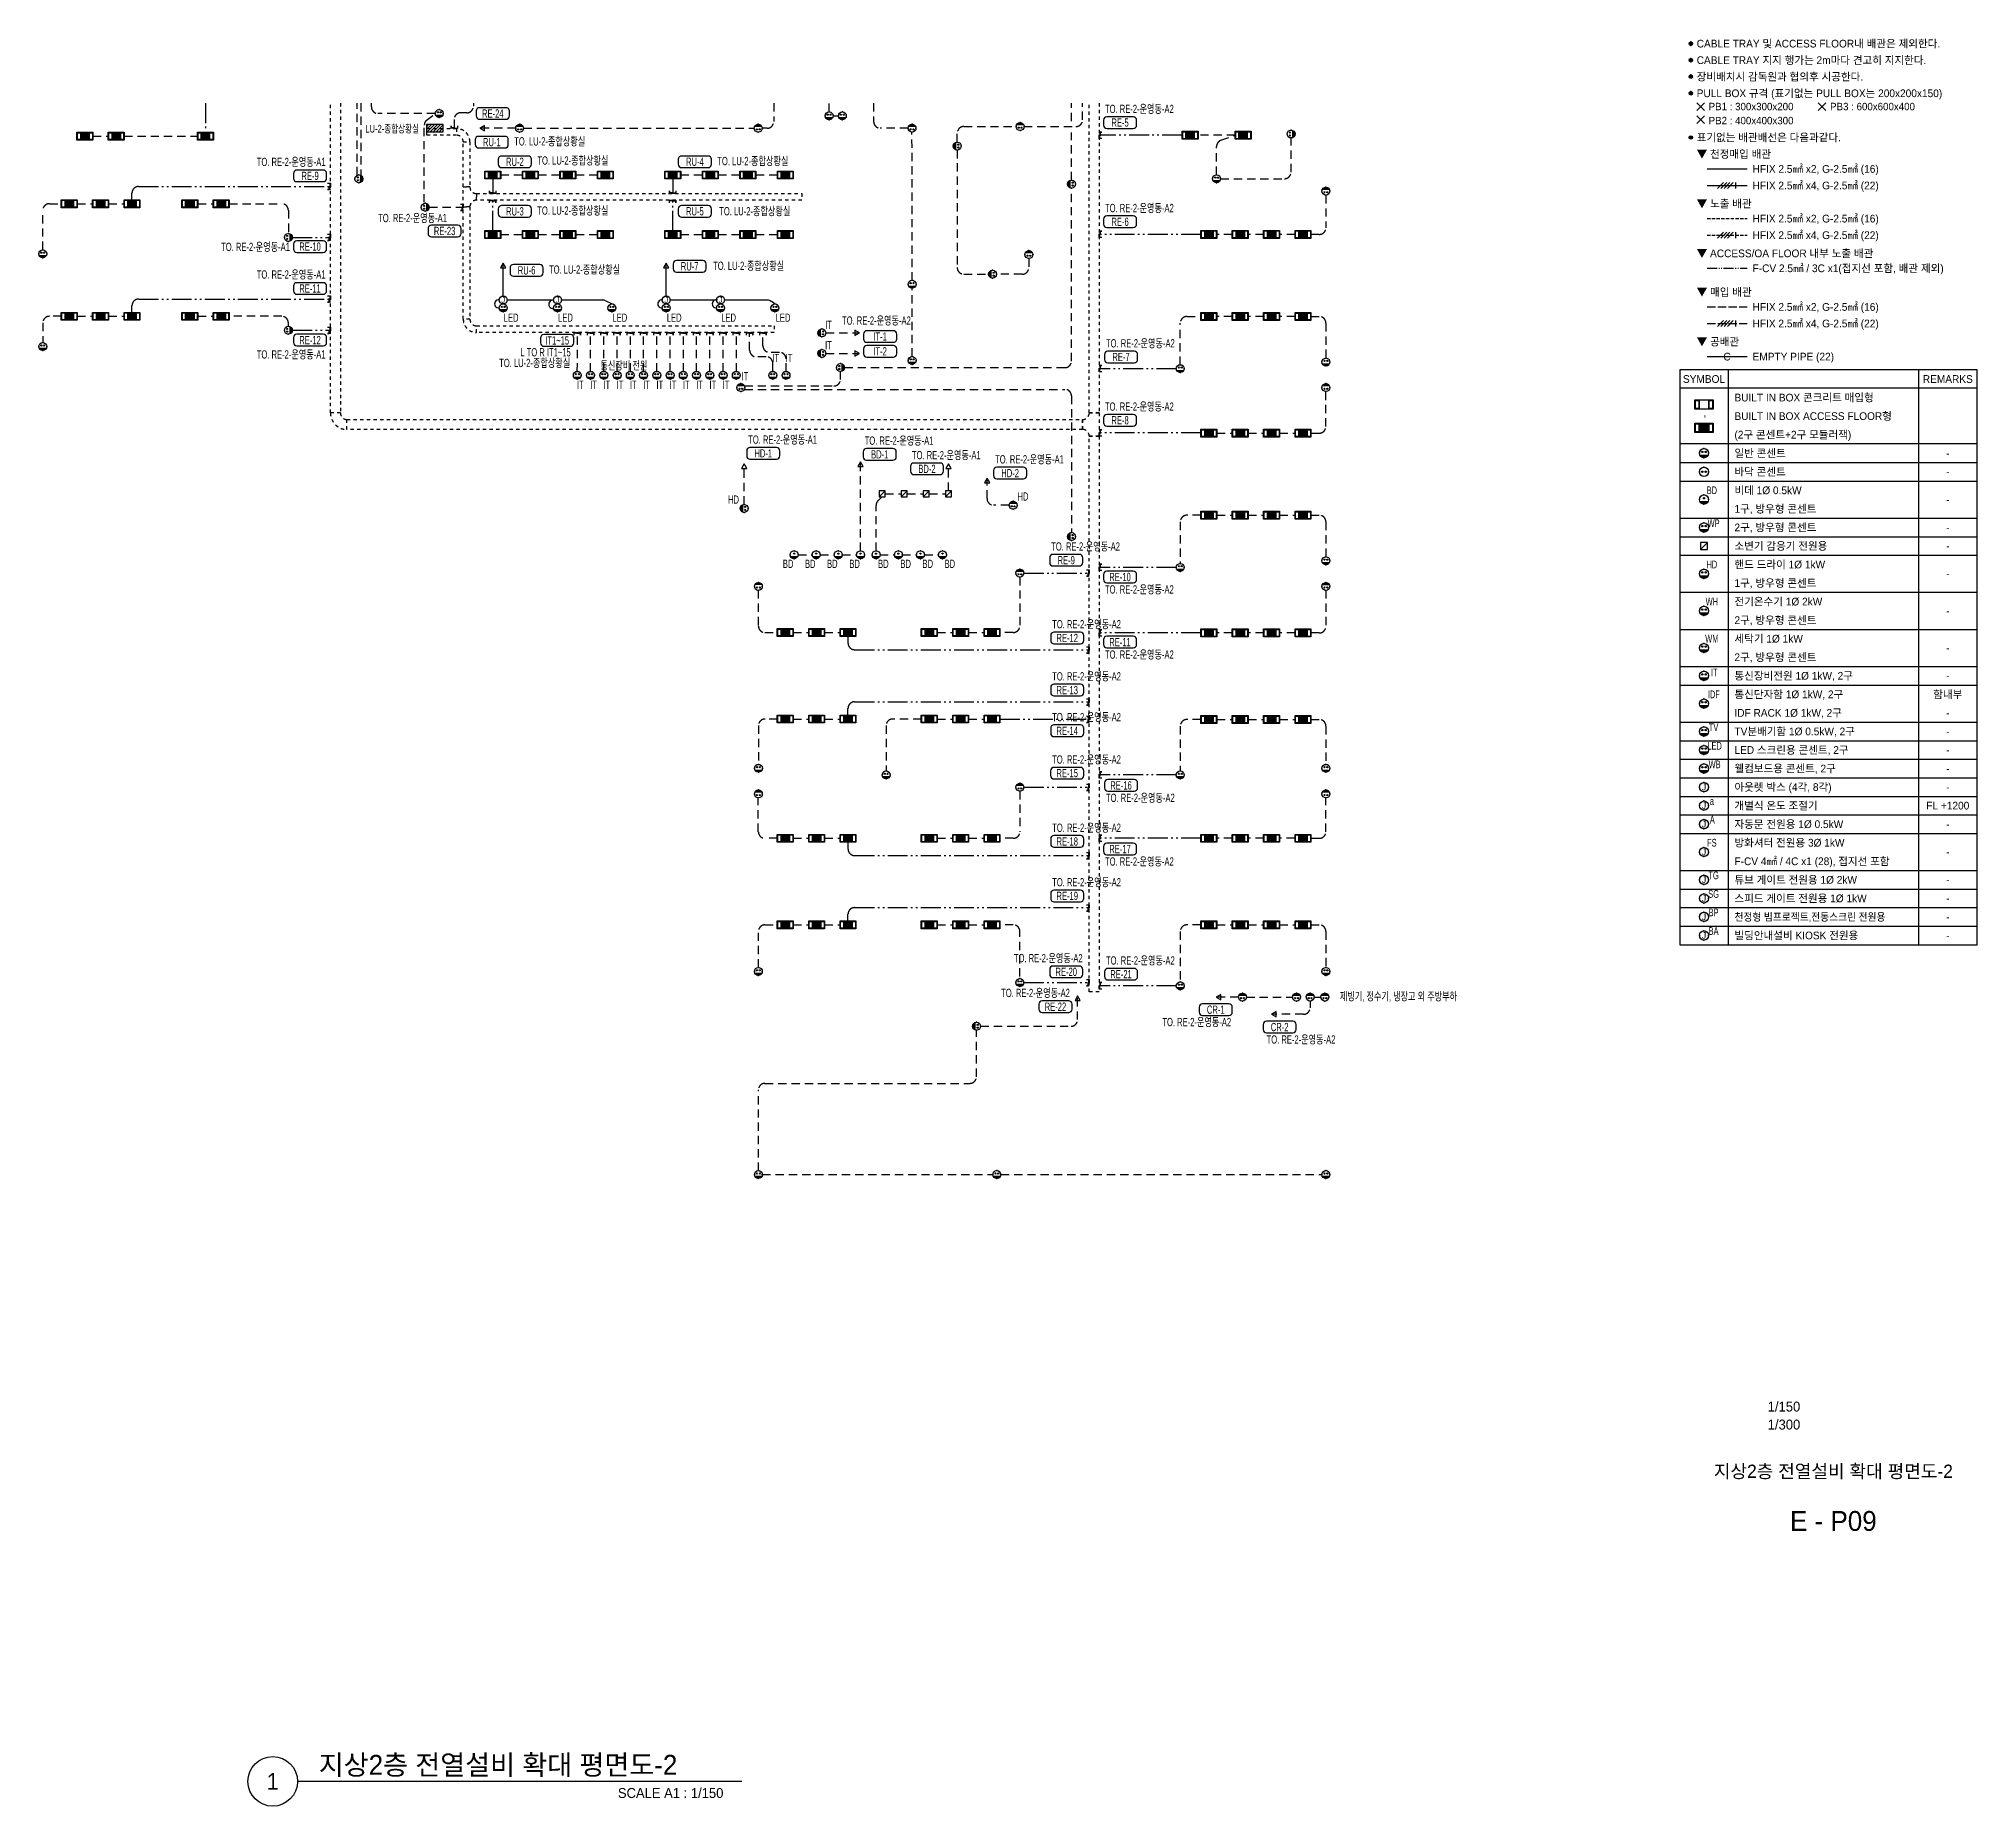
# Model space of a CAD drawing. Header units: millimetres. Extents: x 35956 to 501590, y -530175 to 1059940.
# Drawn here: x 413820 to 501590, y -173775 to -93730 of the extents above; entities that cross this region are included whole.
import ezdxf
from ezdxf.enums import TextEntityAlignment as Align

# ---------------------------------------------------------------- set-up
doc = ezdxf.new("R2010")
doc.units = ezdxf.units.MM
doc.header["$LTSCALE"] = 150
doc.set_wipeout_variables(frame=1)
for name, pattern in [('D1', [3, 1, -1, 1]), ('D2', [6.5, 2.5, -1.5, 2.5]), ('E6', [10, 6, -1, 0.5, -1, 0.5, -1]), ('LH2', [2.85, 2, -0.85]), ('LH4', [6.45, 5, -1.45])]:
    doc.linetypes.add(name, pattern=pattern)
doc.layers.get('Defpoints').update_dxf_attribs({"color": 161})
for name, color, linetype in [('------01 Distribution Panel', 3, 'Continuous'), ('------01 Distribution Panel_UPS_Emgency', 232, 'Continuous'), ('------06 Receptacle', 6, 'Continuous'), ('------07 System Box', 6, 'Continuous'), ('------Number of Strands (가닥수)', 1, 'Continuous'), ('-----20 General Symbol', 3, 'Continuous'), ('-----21 Embeded Wire in Ceiling or Wall', 4, 'Continuous'), ('-----22 Concealed Wire in Floor', 4, 'E6'), ('-----22 Embeded in Floor', 4, 'D2'), ('-----23 Concealed or Exposed Wire', 4, 'D1'), ('-----26 Electrical Cable Tray_Access Floor', 1, 'D1'), ('-----29 Cable Schedule', 1, 'Continuous'), ('-----30 Text', 2, 'Continuous'), ('-----41 Drawing Title', 2, 'Continuous'), ('-----42 Drawing Number', 2, 'Continuous'), ('-----43 Drawing Scale', 3, 'Continuous'), ('4', 4, 'Continuous')]:
    doc.layers.add(name, color=color, linetype=linetype)
doc.styles.add('ELEC', font='')
doc.styles.get('ELEC').set_extended_font_data('Dotum')

msp = doc.modelspace()

# ---------------------------------------------------------------- texts
at = {"layer": '------06 Receptacle', "style": 'ELEC', "width": 0.7}
for s, p in [('LED', (435207, -106361)), ('LED', (437669, -106361)), ('LED', (440131, -106361)), ('LED', (442593, -106361)), ('LED', (445055, -106361)), ('LED', (447517, -106361)), ('IT', (449578, -106684, 0)), ('IT', (449577, -107611, 0)), ('IT', (445795, -109014)), ('IT', (447189, -108187)), ('IT', (447789, -108187)), ('IT', (438339, -109397)), ('IT', (438939, -109397)), ('IT', (439539, -109397)), ('IT', (440139, -109397)), ('IT', (440739, -109397)), ('IT', (441339, -109397)), ('IT', (441939, -109397)), ('IT', (442539, -109397)), ('IT', (443139, -109397)), ('IT', (443739, -109397)), ('IT', (444339, -109397)), ('IT', (444939, -109397)), ('HD', (445276, -114600, 0)), ('HD', (458381, -114460, 0)), ('BD', (447750, -117509)), ('BD', (448750, -117509)), ('BD', (449750, -117509)), ('BD', (450760, -117509)), ('BD', (452062, -117509)), ('BD', (453072, -117509)), ('BD', (454072, -117509)), ('BD', (455072, -117509))]:
    msp.add_text(s, height=375, dxfattribs=at).set_placement(p, align=Align.MIDDLE)
at = {"layer": '-----41 Drawing Title', "style": 'ELEC'}
msp.add_text('지상2층 전열설비 확대 평면도-2', height=600, dxfattribs=at).set_placement((495075, -158605), align=Align.MIDDLE_CENTER)
at = {"layer": '-----41 Drawing Title', "color": 2, "style": 'ELEC'}
msp.add_text('지상2층 전열설비 확대 평면도-2', height=900, dxfattribs=at).set_placement((426498, -172350))
at = {"layer": '-----41 Drawing Title', "color": 7, "style": 'ELEC'}
msp.add_text('1', height=750, dxfattribs=at).set_placement((424414, -172650), align=Align.MIDDLE)
at = {"layer": '-----41 Drawing Title', "style": 'ELEC'}
msp.add_text('SCALE A1 : 1/150', height=450, dxfattribs=at).set_placement((444819, -173400), align=Align.RIGHT)
at = {"layer": '-----42 Drawing Number', "style": 'ELEC'}
msp.add_text('E - P09', height=900, dxfattribs=at).set_placement((495075, -160855), align=Align.MIDDLE_CENTER)
at = {"layer": '-----43 Drawing Scale', "style": 'ELEC'}
for s, p in [('1/150', (492840, -155675)), ('1/300', (492840, -156490))]:
    msp.add_text(s, height=450, dxfattribs=at).set_placement(p, align=Align.MIDDLE_CENTER)
at = {"style": 'ELEC', "width": 0.7}
msp.add_text('TO. LU-2-종합상황실', height=375, dxfattribs=at).set_placement((436276, -108400), align=Align.MIDDLE)
at = {"layer": 'Defpoints', "style": 'ELEC', "width": 0.7}
for s, p in [('통신장비 전원', (440314, -108519)), ('제빙기, 정수기, 냉장고 외 주방부하', (475385, -137102))]:
    msp.add_text(s, height=375, dxfattribs=at).set_placement(p, align=Align.MIDDLE)

# ---------------------------------------------------------------- blocks, each defined once
blk = doc.blocks.new('O04')
blk.add_circle((0, 0), 150)
for p in [(-150, 0), (0, 150), (150, 0), (0, -150)]:
    blk.add_point(p)
at = {"style": 'ELEC'}
blk.add_text('J', height=214, dxfattribs=at).set_placement((0, 0), align=Align.MIDDLE)
blk = doc.blocks.new('B02')
h = blk.add_hatch(color=256)
h.paths.add_polyline_path([(-136, 86, 0.632456), (136, 86)])
h.paths.add_polyline_path([(-75, 193, 1), (-32, 193, 1)])
h.paths.add_polyline_path([(32, 193, 1), (75, 193, 1)])
blk.add_line((-136, 86), (136, 86))
at = {"linetype": 'Continuous'}
blk.add_circle((0, 150), 150, dxfattribs=at)
for centre in [(-54, 193), (54, 193)]:
    blk.add_circle(centre, 21.4)
for p in [(-150, 150), (0, 300), (0, 0), (150, 150)]:
    blk.add_point(p)
blk = doc.blocks.new('B08')
at = {"linetype": 'Continuous'}
for points in [[(300, -150), (-300, -150), (-300, 150), (300, 150)], [(-150, 150), (150, 150), (150, -150), (-150, -150)]]:
    blk.add_lwpolyline(points, close=True, dxfattribs=at)
at = {"color": 1, "linetype": 'Continuous'}
for points in [[(-280, 130), (-170, 130), (-170, -130), (-280, -130)], [(170, 130), (280, 130), (280, -130), (170, -130)]]:
    blk.add_lwpolyline(points, close=True, dxfattribs=at)
blk = doc.blocks.new('B11')
h = blk.add_hatch(color=256)
h.dxf.hatch_style = 1
h.paths.add_polyline_path([(150, 150), (-150, 150), (-150, -150), (150, -150)])
at = {"linetype": 'Continuous'}
for points in [[(300, -150), (-300, -150), (-300, 150), (300, 150)], [(-150, 150), (150, 150), (150, -150), (-150, -150)]]:
    blk.add_lwpolyline(points, close=True, dxfattribs=at)
at = {"color": 1, "linetype": 'Continuous'}
for points in [[(-280, 130), (-170, 130), (-170, -130), (-280, -130)], [(170, 130), (280, 130), (280, -130), (170, -130)]]:
    blk.add_lwpolyline(points, close=True, dxfattribs=at)
blk = doc.blocks.new('B01')
h = blk.add_hatch(color=256)
h.paths.add_polyline_path([(21, 193, 1), (-21, 193, 1)])
h.paths.add_polyline_path([(-136, 86, 0.632456), (136, 86)])
blk.add_line((-136, 86), (136, 86))
at = {"linetype": 'Continuous'}
blk.add_circle((0, 150), 150, dxfattribs=at)
blk.add_circle((0, 193), 21.4)
for p in [(-150, 150), (0, 300), (0, 0), (150, 150)]:
    blk.add_point(p)
blk = doc.blocks.new('B17')
blk.add_line((112.5, 0), (-112.5, -225))
blk.add_lwpolyline([(112.5, 0), (-112.5, 0), (-112.5, -225), (112.5, -225)], close=True)
blk = doc.blocks.new('A$Ce357b17b')
at = {"layer": '-----30 Text'}
h = blk.add_hatch(color=256, dxfattribs=at)
edge = h.paths.add_edge_path()
edge.add_arc((-31961, -9700), 160, 0, 360)
h = blk.add_hatch(color=256, dxfattribs=at)
edge = h.paths.add_edge_path()
edge.add_arc((-31961, -11200), 160, 0, 360)
h = blk.add_hatch(color=256, dxfattribs=at)
edge = h.paths.add_edge_path()
edge.add_arc((-31961, -12700), 160, 0, 360)
h = blk.add_hatch(color=256, dxfattribs=at)
edge = h.paths.add_edge_path()
edge.add_arc((-31961, -18200), 160, 0, 360)
at = {"layer": '------Number of Strands (가닥수)'}
for p, q in [((-29536, -22814), (-29008, -22286)), ((-29237, -22814), (-28709, -22286)), ((-28939, -22814), (-28411, -22286)), ((-28640, -22814), (-28112, -22286)), ((-27878, -22814), (-27878, -22286)), ((-29536, -27314), (-29008, -26786)), ((-29237, -27314), (-28709, -26786)), ((-28939, -27314), (-28411, -26786)), ((-28640, -27314), (-28112, -26786)), ((-27878, -27314), (-27878, -26786)), ((-29536, -35314), (-29008, -34786)), ((-29237, -35314), (-28709, -34786)), ((-28939, -35314), (-28411, -34786)), ((-28640, -35314), (-28112, -34786)), ((-27878, -35314), (-27878, -34786))]:
    blk.add_line(p, q, dxfattribs=at)
at = {"layer": '-----21 Embeded Wire in Ceiling or Wall'}
blk.add_line((-30484, -38050), (-26865, -38050), dxfattribs=at)
at = {"layer": '-----22 Concealed Wire in Floor'}
blk.add_line((-30484, -30050), (-26865, -30050), dxfattribs=at)
at = {"layer": '-----30 Text'}
for centre in [(-31961, -9700), (-31961, -11200), (-31961, -12700), (-31961, -18200)]:
    blk.add_circle(centre, 160, dxfattribs=at)
for p in [(-32121, -9700), (-31961, -9540), (-31961, -9860), (-31801, -9700), (-32121, -11200), (-31961, -11040), (-31961, -11360), (-31801, -11200), (-31961, -12540), (-31961, -14040)]:
    blk.add_point(p, dxfattribs=at)
at = {"layer": '4'}
for p, q in [((-30484, -21050), (-26865, -21050)), ((-30484, -22550), (-26865, -22550))]:
    blk.add_line(p, q, dxfattribs=at)
at = {"layer": '4', "linetype": 'LH2'}
for p, q in [((-30484, -25550), (-26865, -25550)), ((-30484, -27050), (-26865, -27050))]:
    blk.add_line(p, q, dxfattribs=at)
at = {"layer": '4', "linetype": 'LH4'}
for p, q in [((-30484, -33550), (-26865, -33550)), ((-30484, -35050), (-26865, -35050))]:
    blk.add_line(p, q, dxfattribs=at)
at = {"layer": '-----30 Text', "style": 'ELEC'}
for s, p in [('CABLE TRAY 및 ACCESS FLOOR내 배관은 제외한다.', (-31425, -9700)), ('장비배치시 감독원과 협의후 시공한다.', (-31425, -12700)), ('CABLE TRAY 지지 행가는 2m마다 견고히 지지한다.', (-31425, -11200)), ('▼ 천정매입 배관', (-31425, -19700)), ('HFIX 2.5㎟ x2, G-2.5㎟ (16)', (-26365, -21050)), ('HFIX 2.5㎟ x4, G-2.5㎟ (22)', (-26365, -22550)), ('▼ 노출 배관', (-31425, -24200)), ('HFIX 2.5㎟ x2, G-2.5㎟ (16)', (-26365, -25550)), ('HFIX 2.5㎟ x4, G-2.5㎟ (22)', (-26365, -27050)), ('▼ ACCESS/OA FLOOR 내부 노출 배관', (-31425, -28700)), ('F-CV 2.5㎟ / 3C x1(접지선 포함, 배관 제외) ', (-26365, -30050)), ('▼ 매입 배관', (-31425, -32200)), ('HFIX 2.5㎟ x2, G-2.5㎟ (16)', (-26365, -33550)), ('HFIX 2.5㎟ x4, G-2.5㎟ (22)', (-26365, -35050)), ('▼ 공배관', (-31425, -36700))]:
    blk.add_text(s, height=700, dxfattribs=at).set_placement(p, align=Align.MIDDLE_LEFT)
for points in [[(-20425, -15050), (-20425, -15750), (-19726, -15750), (-19726, -15050)], [(-31425, -16250), (-31425, -16950), (-30726, -16950), (-30726, -16250)]]:
    blk.add_wipeout(points).dxf.layer = '-----20 General Symbol'
at = {"color": 3}
blk.add_wipeout([(-6020, -91320), (-6020, -39240), (-32961, -39240), (-32961, -91320)], dxfattribs=at).dxf.layer = '-----29 Cable Schedule'
at = {"layer": '------06 Receptacle'}
h = blk.add_hatch(color=256, dxfattribs=at)
edge = h.paths.add_edge_path()
edge.add_arc((-30913, -48480), 60, 0, 360)
h = blk.add_hatch(color=256, dxfattribs=at)
edge = h.paths.add_edge_path()
edge.add_arc((-30613, -48480), 60, 0, 360)
for centre, radius in [((-30763, -48480), 420), ((-30913, -48480), 60), ((-30613, -48480), 60)]:
    blk.add_circle(centre, radius, dxfattribs=at)
for p in [(-31183, -48480), (-30343, -48480)]:
    blk.add_point(p, dxfattribs=at)
at = {"layer": '-----20 General Symbol'}
for p, q in [((-19726, -15750), (-20425, -15050)), ((-19726, -15050), (-20425, -15750))]:
    blk.add_line(p, q, dxfattribs=at)
at = {"layer": '-----29 Cable Schedule'}
for p, q in [((-28565, -39240), (-28565, -40920)), ((-11349, -39240), (-11349, -40920)), ((-28565, -40920), (-28565, -91320)), ((-11349, -40920), (-11349, -91320)), ((-6020, -45960), (-32961, -45960)), ((-32961, -47640), (-6020, -47640)), ((-32961, -49320), (-6020, -49320)), ((-32961, -52680), (-6020, -52680)), ((-32961, -54360), (-6020, -54360)), ((-32961, -56040), (-6020, -56040)), ((-32961, -59400), (-6020, -59400)), ((-32961, -62760), (-6020, -62760)), ((-32961, -66120), (-6020, -66120)), ((-32961, -67800), (-6020, -67800)), ((-32961, -71160), (-6020, -71160)), ((-32961, -72840), (-6020, -72840)), ((-32961, -74520), (-6020, -74520)), ((-32961, -76200), (-6020, -76200)), ((-32961, -77880), (-6020, -77880)), ((-32961, -79560), (-6020, -79560)), ((-32961, -81240), (-6020, -81240)), ((-32961, -84600), (-6020, -84600)), ((-32961, -86280), (-6020, -86280)), ((-32961, -87960), (-6020, -87960)), ((-32961, -89640), (-6020, -89640)), ((-32961, -91320), (-6020, -91320))]:
    blk.add_line(p, q, dxfattribs=at)
at = {"layer": '-----29 Cable Schedule', "color": 3}
blk.add_line((-6020, -40920), (-32961, -40920), dxfattribs=at)
blk.add_lwpolyline([(-6020, -91320), (-6020, -39240), (-32961, -39240), (-32961, -91320)], close=True, dxfattribs=at)
blk.add_point((-30763, -48060))
at = {"layer": '------06 Receptacle', "xscale": 2.8, "yscale": 2.8, "zscale": 2.8}
for name, p in [('B08', (-30763, -42390)), ('B11', (-30763, -44490)), ('B01', (-30763, -51420)), ('B17', (-30763, -54885)), ('B02', (-30763, -69900))]:
    blk.add_blockref(name, p, dxfattribs=at)
at = {"layer": '------06 Receptacle', "color": 0, "xscale": 2.8, "yscale": 2.8, "zscale": 2.8}
for p in [(-30763, -47220), (-30763, -53940), (-30763, -58140), (-30763, -61500), (-30763, -64860), (-30763, -67380), (-30763, -72420), (-30763, -74100), (-30763, -75780)]:
    blk.add_blockref('B02', p, dxfattribs=at)
at = {"layer": '-----20 General Symbol', "xscale": 2.8, "yscale": 2.8, "zscale": 2.8}
for p in [(-30763, -77040), (-30763, -78720), (-30763, -80400), (-30763, -82920), (-30763, -85440), (-30763, -87120), (-30763, -88800), (-30763, -90480)]:
    blk.add_blockref('O04', p, dxfattribs=at)
at = {"layer": '------06 Receptacle', "style": 'ELEC', "width": 0.6}
for s, p in [('BD', (-30053, -50158)), ('WP', (-29891, -53142)), ('HD', (-30053, -56878)), ('WH', (-30053, -60238)), ('WM', (-30053, -63598)), ('IT', (-29828, -66655)), ('IDF', (-29874, -68638)), ('TV', (-29891, -71622)), ('LED', (-29800, -73302)), ('WB', (-29800, -74982))]:
    blk.add_text(s, height=700, dxfattribs=at).set_placement(p, align=Align.MIDDLE)
at = {"layer": '-----20 General Symbol', "style": 'ELEC', "width": 0.7}
blk.add_text('a', height=700, dxfattribs=at).set_placement((-30238, -78308), align=Align.MIDDLE_LEFT)
for s, p in [('A', (-30011, -79989)), ('FS', (-30053, -82078)), ('TG', (-29895, -85036)), ('SG', (-29895, -86716)), ('BP', (-29895, -88396)), ('BA', (-29895, -90076))]:
    blk.add_text(s, height=700, dxfattribs=at).set_placement(p, align=Align.MIDDLE)
at = {"layer": '-----23 Concealed or Exposed Wire', "style": 'ELEC'}
blk.add_text('C', height=700, dxfattribs=at).set_placement((-28675, -38050), align=Align.MIDDLE_CENTER)
at = {"layer": '-----29 Cable Schedule', "color": 2, "style": 'ELEC'}
for s, p in [('SYMBOL', (-30763, -40080)), ('REMARKS', (-8684, -40080))]:
    blk.add_text(s, height=700, dxfattribs=at).set_placement(p, align=Align.MIDDLE)
at = {"layer": '-----30 Text', "style": 'ELEC'}
for s, height, p in [('PB3 : 600x600x400', 672.93, (-19344, -15400)), ('표기없는 배관배선은 다음과같다.', 700, (-31425, -18200)), ('EMPTY PIPE (22)', 700, (-26365, -38050)), ('BUILT IN BOX 콘크리트 매입형', 700, (-28005, -41760)), (',', 700, (-30805, -43128)), ('BUILT IN BOX ACCESS FLOOR형', 700, (-28005, -43440)), ('(2구 콘센트+2구 모듈러잭)', 700, (-28005, -45120)), ('일반 콘센트', 700, (-28005, -46800)), ('바닥 콘센트', 700, (-28005, -48480)), ('비데 1%%216 0.5kW', 700, (-28005, -50160)), ('1구, 방우형 콘센트', 700, (-28005, -51840)), ('2구, 방우형 콘센트', 700, (-28005, -53520)), ('소변기 감응기 전원용', 700, (-28005, -55200)), ('핸드 드라이 1Ø 1kW', 700, (-28005, -56880)), ('1구, 방우형 콘센트', 700, (-28005, -58560)), ('전기온수기 1%%216 2kW', 700, (-28005, -60240)), ('세탁기 1Ø 1kW', 700, (-28005, -63600)), ('2구, 방우형 콘센트', 700, (-28005, -61920)), ('2구, 방우형 콘센트', 700, (-28005, -65280)), ('통신장비전원 1%%216 1kW, 2구', 700, (-28005, -66960)), ('통신단자함 1%%216 1kW, 2구', 700, (-28005, -68640)), ('IDF RACK 1%%216 1kW, 2구', 700, (-28005, -70320)), ('TV분배기함 1%%216 0.5kW, 2구', 700, (-28005, -72000)), ('LED 스크린용 콘센트, 2구', 700, (-28005, -73680)), ('웰컴보드용 콘센트, 2구', 700, (-28005, -75360)), ('아웃렛 박스 (4각, 8각)', 700, (-28005, -77040)), ('개별식 온도 조절기', 700, (-28005, -78720)), ('자동문 전원용 1%%216 0.5kW', 700, (-28005, -80400)), ('방화셔터 전원용 3%%216 1kW', 700, (-28005, -82080)), ('F-CV 4㎟ / 4C x1 (28), 접지선 포함', 700, (-28005, -83760)), ('튜브 게이트 전원용 1Ø 2kW', 700, (-28005, -85440)), ('스피드 게이트 전원용 1Ø 1kW', 700, (-28005, -87120)), ('빌딩안내설비 KIOSK 전원용', 700, (-28005, -90480))]:
    blk.add_text(s, height=height, dxfattribs=at).set_placement(p, align=Align.MIDDLE_LEFT)
for s, p in [('-', (-8684, -46800)), ('-', (-8684, -48480)), ('-', (-8684, -51000)), ('-', (-8684, -53520)), ('-', (-8684, -55200)), ('-', (-8684, -57720)), ('-', (-8684, -61080)), ('-', (-8684, -64440)), ('함내부', (-8684, -68640)), ('-', (-8684, -66960)), ('-', (-8684, -70320)), ('-', (-8684, -72000)), ('-', (-8684, -73680)), ('-', (-8684, -75360)), ('-', (-8684, -77040)), ('FL +1200', (-8684, -78720)), ('-', (-8684, -80400)), ('-', (-8684, -82920)), ('-', (-8684, -85440)), ('-', (-8684, -87120)), ('-', (-8684, -88800)), ('-', (-8684, -90480))]:
    blk.add_text(s, height=700, dxfattribs=at).set_placement(p, align=Align.MIDDLE_CENTER)
at = {"layer": '-----30 Text', "style": 'ELEC', "width": 0.9}
blk.add_text('천정형 빔프로젝트,전동스크린 전원용', height=700, dxfattribs=at).set_placement((-28005, -88800), align=Align.MIDDLE_LEFT)
blk.add_wipeout([(-31425, -15050), (-31425, -15750), (-30726, -15750), (-30726, -15050)]).dxf.layer = '-----20 General Symbol'
at = {"layer": '-----30 Text'}
h = blk.add_hatch(color=256, dxfattribs=at)
edge = h.paths.add_edge_path()
edge.add_arc((-31961, -14200), 160, 0, 360)
at = {"layer": '-----20 General Symbol'}
for p, q in [((-30726, -15750), (-31425, -15050)), ((-30726, -15050), (-31425, -15750)), ((-30726, -16950), (-31425, -16250)), ((-30726, -16250), (-31425, -16950))]:
    blk.add_line(p, q, dxfattribs=at)
at = {"layer": '-----30 Text'}
blk.add_circle((-31961, -14200), 160, dxfattribs=at)
at = {"layer": '-----30 Text', "style": 'ELEC'}
for s, height, p in [('PULL BOX 규격 (표기없는 PULL BOX는 200x200x150)', 700, (-31425, -14200)), ('PB1 : 300x300x200', 672.93, (-30344, -15400)), ('PB2 : 400x400x300', 672.93, (-30344, -16671))]:
    blk.add_text(s, height=height, dxfattribs=at).set_placement(p, align=Align.MIDDLE_LEFT)
blk = doc.blocks.new('O07')
blk.add_lwpolyline([(-173, -100), (0, 0), (-173, 100)], close=True)
blk = doc.blocks.new('O08')
blk.add_hatch(color=256).paths.add_polyline_path([(-120, 51), (-120, 0), (120, 0), (120, 51)])
blk.add_lwpolyline([(120, 127.5), (120, 0), (-120, 0), (-120, 127.5), (-120, 51), (120, 51)])
blk = doc.blocks.new('A$C2ba48c73')
at = {"layer": '-----23 Concealed or Exposed Wire', "rotation": 180}
blk.add_blockref('O08', (0, 0), dxfattribs=at)
blk = doc.blocks.new('A02')
h = blk.add_hatch()
h.set_pattern_fill('ANSI31', color=256, scale=25, style=0)
h.set_pattern_definition([(45, (-2000, -19200), (-56.1266, 56.1266), [])])
h.paths.add_polyline_path([(-300, 300), (-300, 0), (300, 0), (300, 300)])
blk.add_lwpolyline([(300, 0), (-300, 0), (-300, 300), (300, 300)], close=True)

# ---------------------------------------------------------------- linework, layer by layer
at = {"layer": '-----21 Embeded Wire in Ceiling or Wall'}
for p, q in [((435030, -105560), (437131, -105560)), ((437491, -105560), (439347, -105560)), ((439772, -105740), (439483, -105593)), ((442413, -105560), (444514, -105560))]:
    msp.add_line(p, q, dxfattribs=at)
at = {"layer": '-----21 Embeded Wire in Ceiling or Wall', "elevation": 0}
for points in [[(434850, -105380), (434850, -103890)], [(442233, -105380), (442233, -103890)]]:
    msp.add_lwpolyline(points, dxfattribs=at)
msp.add_lwpolyline([(444874, -105560), (446852, -105560, -0.172663), (447154, -105740, -0.299992)], format="xyb", dxfattribs=at)
at = {"layer": '-----21 Embeded Wire in Ceiling or Wall'}
for centre, radius, start, end in [((434639, -105739), 182, 80.3196, 279.32668), ((437111, -105757), 198, 84.30033, 276.44016), ((439347, -105860), 300, 62.98687, 90), ((442030, -105739), 181, 82.67332, 276.97295), ((444493, -105739), 181, 83.46374, 276.18253)]:
    msp.add_arc(centre, radius, start, end, dxfattribs=at)
at = {"layer": '-----22 Concealed Wire in Floor', "elevation": 0}
for points in [[(421368, -96650), (421368, -97915)], [(465590, -98100), (461833, -98100)], [(434375, -100080), (434375, -100740)], [(442525, -100080), (442525, -100740)], [(434375, -102420), (434375, -101040)], [(442525, -102420), (442525, -101040)], [(425300, -102728), (427026, -102728)], [(425300, -106931), (427026, -106931)]]:
    msp.add_lwpolyline(points, dxfattribs=at)
for points in [[(418040, -101020), (418040, -100720, -0.414214), (418340, -100420), (427026, -100420)], [(418040, -106120), (418040, -105820, -0.414214), (418340, -105520), (427026, -105520)], [(450460, -130120), (450460, -130420, 0.414214), (450760, -130720), (461383, -130720)], [(450460, -133680), (450460, -133380, -0.414214), (450760, -133080), (461383, -133080)]]:
    msp.add_lwpolyline(points, format="xyb", dxfattribs=at)
at = {"layer": '-----22 Concealed Wire in Floor'}
for points in [[(466440, -111580), (461833, -111580)], [(457340, -124537), (461383, -124537)]]:
    msp.add_lwpolyline(points, dxfattribs=at)
for points in [[(450460, -120797), (450460, -121097, 0.414214), (450760, -121397), (461383, -121397)], [(450460, -124357), (450460, -124057, -0.414214), (450760, -123757), (461383, -123757)]]:
    msp.add_lwpolyline(points, format="xyb", dxfattribs=at)
at = {"layer": '-----22 Embeded in Floor'}
for p, q in [((432630, -97383), (432630, -97800)), ((449607, -97040), (449607, -96650)), ((451622, -96650), (451622, -97479)), ((453179, -97779), (451922, -97779)), ((431500, -101364), (433040, -101364)), ((438205, -108792), (438207, -107030)), ((438805, -108792), (438807, -107030)), ((439405, -108792), (439407, -107030)), ((440005, -108792), (440007, -107030)), ((440605, -108792), (440607, -107030)), ((441205, -108792), (441207, -107030)), ((441805, -108792), (441807, -107030)), ((442405, -108792), (442407, -107030)), ((443005, -108792), (443007, -107030)), ((443605, -108792), (443607, -107030)), ((444205, -108792), (444207, -107030)), ((444805, -108792), (444807, -107030)), ((445405, -108792), (445407, -107030)), ((446007, -107832), (446007, -107030)), ((446607, -107632), (446607, -107030)), ((447357, -107932), (446907, -107932)), ((446757, -108132), (446307, -108132)), ((447055, -108792), (447057, -108432)), ((447655, -108792), (447657, -108232)), ((451730, -116920), (451730, -114863)), ((452005, -114475), (451825, -114644))]:
    msp.add_line(p, q, dxfattribs=at)
at = {"layer": '-----22 Embeded in Floor', "elevation": 0}
for points in [[(428242, -99911), (428242, -96650)], [(428396, -96650), (428396, -99912)], [(449786, -97221), (450024, -97219)], [(460581, -97457), (460581, -96650)], [(416270, -98140), (416968, -98140)], [(417688, -98140), (421008, -98140)], [(435774, -97784), (446218, -97782)], [(453362, -104670), (453358, -97960)], [(460581, -100129), (460581, -97968)], [(434735, -99900), (435715, -99900)], [(436435, -99900), (437415, -99900)], [(438135, -99900), (439115, -99900)], [(446285, -99900), (447265, -99900)], [(415560, -101200), (416260, -101200)], [(416980, -101200), (417680, -101200)], [(421020, -101200), (421720, -101200)], [(434735, -102600), (435715, -102600)], [(436435, -102600), (437415, -102600)], [(438135, -102600), (439115, -102600)], [(442885, -102600), (443865, -102600)], [(444585, -102600), (445565, -102600)], [(446285, -102600), (447265, -102600)], [(467860, -102590), (467160, -102590)], [(469280, -102590), (468580, -102590)], [(470700, -102590), (470000, -102590)], [(453362, -108120), (453360, -105030)], [(415560, -106300), (416260, -106300)], [(416980, -106300), (417680, -106300)], [(421020, -106300), (421720, -106300)], [(449460, -107052), (450982, -107052)], [(467860, -106310), (467160, -106310)], [(469280, -106310), (468580, -106310)], [(470700, -106310), (470000, -106310)], [(449460, -107980), (450962, -107980)], [(467160, -111590), (467860, -111590)], [(468580, -111590), (469280, -111590)], [(470000, -111590), (470700, -111590)], [(445755, -114819), (445755, -112983)], [(451030, -116920), (451030, -112893)], [(452140, -114340), (452870, -114340)], [(453140, -114340), (453870, -114340)], [(454140, -114340), (454870, -114340)], [(467160, -115310), (467860, -115310)], [(468580, -115310), (469280, -115310)], [(470000, -115310), (470700, -115310)], [(448200, -117100), (448840, -117100)], [(449200, -117100), (449840, -117100)], [(450200, -117100), (450850, -117100)], [(451910, -117100), (452560, -117100)], [(452920, -117100), (453560, -117100)], [(453920, -117100), (454560, -117100)], [(447980, -120617), (448680, -120617)], [(449400, -120617), (450100, -120617)], [(454500, -120617), (455200, -120617)], [(455920, -120617), (456620, -120617)], [(467860, -120640), (467160, -120640)], [(469280, -120640), (468580, -120640)], [(470700, -120640), (470000, -120640)], [(447980, -124537), (448680, -124537)], [(449400, -124537), (450100, -124537)], [(454500, -124537), (455200, -124537)], [(455920, -124537), (456620, -124537)], [(467160, -124560), (467860, -124560)], [(468580, -124560), (469280, -124560)], [(470000, -124560), (470700, -124560)], [(447980, -129940), (448680, -129940)], [(449400, -129940), (450100, -129940)], [(454500, -129940), (455200, -129940)], [(455920, -129940), (456620, -129940)], [(467860, -129940), (467160, -129940)], [(469280, -129940), (468580, -129940)], [(470696, -129940), (470000, -129940)], [(447980, -133860), (448680, -133860)], [(449400, -133860), (450100, -133860)], [(454500, -133860), (455200, -133860)], [(455920, -133860), (456620, -133860)], [(467160, -133860), (467860, -133860)], [(468580, -133860), (469280, -133860)], [(470000, -133860), (470700, -133860)], [(468139, -137129), (467135, -137129)], [(468499, -137131), (470589, -137129)], [(471564, -137131), (471876, -137129)], [(446581, -145171), (457021, -145169)], [(457381, -145171), (471921, -145169)]]:
    msp.add_lwpolyline(points, dxfattribs=at)
for points in [[(431276, -101137), (431276, -97643, -0.19862), (431364, -97431), (431771, -97113), (429179, -97113, -0.414214), (428879, -96813), (428879, -96650)], [(433500, -96650), (433500, -96783, -0.414214), (433200, -97083), (432930, -97083)], [(447096, -96650), (447096, -97484, -0.414214), (446796, -97784), (446578, -97784)], [(458431, -97706), (460783, -97706, 0.414214), (461083, -97406), (461083, -96650)], [(455406, -98411), (455406, -98004, -0.414214), (455706, -97704), (458071, -97704)], [(467148, -99890), (467148, -98612, -0.31719), (467347, -98329), (467990, -98100), (466310, -98100)], [(467329, -100069), (470221, -100069, 0.414214), (470521, -99769), (470521, -98224)], [(455404, -98771), (455404, -104090, 0.414214), (455704, -104390), (456825, -104390)], [(450300, -108625), (460279, -108625, 0.414214), (460579, -108325), (460579, -100489)], [(472100, -100810), (472100, -102290, -0.414214), (471800, -102590), (471420, -102590)], [(414002, -103291), (414002, -101500, -0.414214), (414302, -101200), (414840, -101200)], [(422440, -101200), (424821, -101200, -0.414214), (425121, -101500), (425121, -102547)], [(458650, -103685), (458650, -104092, -0.414214), (458350, -104392), (457185, -104392)], [(414840, -106300), (414302, -106300, 0.414214), (414002, -106600), (414002, -107491)], [(425121, -106749), (425121, -106600, 0.414214), (424821, -106300), (422440, -106300)], [(465507, -108490), (465505, -106610, -0.414214), (465805, -106310), (466440, -106310)], [(471420, -106310), (471800, -106310, -0.414214), (472100, -106610), (472100, -108190)], [(445771, -109454), (449819, -109454, 0.414214), (450119, -109154), (450119, -108804)], [(445774, -109608), (460281, -109608, -0.414214), (460581, -109908), (460581, -116095)], [(471420, -111590), (471800, -111590, 0.414214), (472100, -111290), (472100, -109710)], [(466440, -115310), (465805, -115310, 0.414139), (465505, -115610), (465505, -115610), (465505, -117490)], [(471420, -115310), (471800, -115310, -0.414214), (472100, -115610), (472100, -117190)], [(458241, -118110), (458241, -120317, -0.414214), (457941, -120617), (457340, -120617)], [(446400, -118710), (446400, -120317, 0.414214), (446700, -120617), (447260, -120617)], [(472100, -118710), (472100, -120340, -0.414214), (471800, -120640), (471420, -120640)], [(447260, -124537), (446704, -124537, 0.414214), (446404, -124837), (446404, -126590)], [(453780, -124537), (452485, -124537, 0.414214), (452185, -124837), (452187, -126890)], [(466440, -124560), (465804, -124560, 0.414214), (465504, -124860), (465504, -124860), (465504, -126890)], [(471420, -124560), (471800, -124560, -0.414214), (472100, -124860), (472100, -126590)], [(447260, -129940), (446700, -129940, -0.414214), (446400, -129640), (446400, -128110)], [(458243, -127810), (458245, -129640), (458245, -129640, -0.414286), (457945, -129940), (457340, -129940)], [(471420, -129940), (471800, -129940, 0.414214), (472100, -129640), (472100, -128110)], [(446402, -135790), (446402, -134160, -0.414214), (446702, -133860), (447260, -133860)], [(458246, -136202), (458245, -134160), (458245, -134160, 0.414214), (457945, -133860), (457340, -133860)], [(466440, -133860), (465805, -133860, 0.414214), (465505, -134160), (465506, -136440)], [(471420, -133860), (471800, -133860, -0.414214), (472100, -134160), (472100, -135790)], [(456460, -138452), (460559, -138452, 0.414214), (460859, -138152), (460859, -137076)], [(471383, -137310), (471383, -137610, -0.414214), (471083, -137910), (469635, -137910)], [(446402, -144990), (446402, -141337, -0.414214), (446702, -141037), (455979, -141037, 0.414214), (456279, -140737), (456279, -138631)]]:
    msp.add_lwpolyline(points, format="xyb", dxfattribs=at)
at = {"layer": '-----22 Embeded in Floor'}
for centre, start, end in [((432930, -97383), 90, 180), ((451922, -97479), 180, 270), ((446307, -107832), 180, 270), ((446907, -107632), 180, 270), ((447357, -108232), 0, 90), ((446757, -108432), 0, 90), ((452030, -114863), 133.17227, 180)]:
    msp.add_arc(centre, 300, start, end, dxfattribs=at)
at = {"layer": '-----26 Electrical Cable Tray_Access Floor'}
for points in [[(427476, -96650), (427476, -110674), (427026, -110674), (427026, -96650)], [(461833, -96650), (461833, -110674), (461383, -110674), (461383, -96650)]]:
    msp.add_lwpolyline(points, dxfattribs=at)
for points in [[(433340, -100440), (433040, -100440), (433040, -98400), (433340, -98400)], [(448368, -100740), (448368, -101040), (433640, -101040), (433640, -100740)], [(433340, -106430), (433040, -106430), (433040, -101340), (433340, -101340)], [(433640, -107030), (433640, -106730), (447114, -106730), (447114, -107030)], [(461083, -110974), (461083, -111424), (427776, -111424), (427776, -110974)], [(461833, -136896), (461383, -136896), (461383, -111724), (461833, -111724)]]:
    msp.add_lwpolyline(points, close=True, dxfattribs=at)
for points in [[(433340, -101340), (433040, -101340), (433040, -101340), (433040, -100440), (433340, -100440, 0.414214), (433640, -100740), (433640, -101040), (433640, -101040, 0.414214)], [(433640, -106730), (433640, -106730, -0.414214), (433340, -106430), (433340, -106430), (433040, -106430, 0.414214), (433640, -107030)], [(427776, -110974), (427776, -110974, -0.414214), (427476, -110674), (427476, -110674), (427026, -110674, 0.414214), (427776, -111424)], [(461383, -110674), (461833, -110674), (461833, -110674), (461833, -111724), (461383, -111724, 0.414214), (461083, -111424), (461083, -110974), (461083, -110974, 0.414214)]]:
    msp.add_lwpolyline(points, format="xyb", close=True, dxfattribs=at)
at = {"layer": '-----41 Drawing Title', "color": 7}
msp.add_line((445661, -172650), (425539, -172650), dxfattribs=at)
msp.add_circle((424414, -172650), 1125, dxfattribs=at)

# ---------------------------------------------------------------- block references
at = {"layer": '------01 Distribution Panel_UPS_Emgency', "xscale": 1.2, "yscale": 1.2, "zscale": 1.2, "rotation": 180}
msp.add_blockref('A02', (431750, -97600), dxfattribs=at)
at = {"layer": '------06 Receptacle'}
for p, xscale, yscale, zscale, rotation in [((431950, -97294), 1.2, 1.2, 1.2, 359.6462725861371), ((449605, -97400), 1.2, 1.2, 1.2, 359.6462725861371), ((450203, -97400), 1.2, 1.2, 1.2, 359.6462725861371), ((435595, -97603), 1.2, 1.2, 1.2, 179.646272586137), ((446399, -97603), 1.2, 1.2, 1.2, 179.646272586137), ((453360, -97600), 1.2, 1.2, 1.2, 179.646272586137), ((458252, -97525), 1.2, 1.2, 1.2, 179.646272586137), ((470700, -98043), 1.2, 1.2, 1.2, 90.35372741386286), ((455225, -98590), 1.2, 1.2, 1.2, 269.646272586137), ((428498, -100075), 1.2, 1.2, 1.2, 89.64627258613697), ((467150, -100250), 1.2, 1.2, 1.2, 0.3537274138628781), ((460400, -100308), 1.2, 1.2, 1.2, 269.646272586137), ((472100, -100450), 1.2, 1.2, 1.2, 180), ((431500, -101364), 1.2, 1.2, 1.2, 89.64627258613699), ((425300, -102728), 1.2, 1.2, 1.2, 89.64627258613703), ((414000, -103651), 1.2, 1.2, 1.2, 359.646272586137), ((458652, -103325), 1.2, 1.2, 1.2, 179.646272586137), ((456825, -104390), 1.2, 1.2, 1.2, 269.646272586137), ((453360, -105030), 1.2, 1.2, 1.2, 359.646272586137), ((434848, -106100), 1.2, 1.2, 1.2, 359.6462725861371), ((437309, -106100), 1.2, 1.2, 1.2, 359.6462725861371), ((439770, -106100), 1.2, 1.2, 1.2, 359.6462725861371), ((442230, -106100), 1.2, 1.2, 1.2, 359.6462725861371), ((444691, -106100), 1.2, 1.2, 1.2, 359.6462725861371), ((447152, -106100), 1.2, 1.2, 1.2, 359.6462725861371), ((425300, -106931), 1.200000000000001, 1.200000000000001, 1.200000000000001, 89.64627258614475), ((449100, -107050), 1.2, 1.2, 1.2, 269.6462725860953), ((414000, -107851), 1.2, 1.2, 1.2, 359.646272586137), ((449100, -107978), 1.2, 1.2, 1.2, 269.6462725860953), ((438203, -109152), 1.2, 1.2, 1.2, 359.6462725861371), ((438803, -109152), 1.2, 1.2, 1.2, 359.6462725861371), ((439403, -109152), 1.2, 1.2, 1.2, 359.6462725861371), ((440003, -109152), 1.2, 1.2, 1.2, 359.6462725861371), ((440603, -109152), 1.2, 1.2, 1.2, 359.6462725861371), ((441203, -109152), 1.2, 1.2, 1.2, 359.6462725861371), ((441803, -109152), 1.2, 1.2, 1.2, 359.6462725861371), ((442403, -109152), 1.2, 1.2, 1.2, 359.6462725861371), ((443003, -109152), 1.2, 1.2, 1.2, 359.6462725861371), ((443603, -109152), 1.2, 1.2, 1.2, 359.6462725861371), ((444203, -109152), 1.2, 1.2, 1.2, 359.6462725861371), ((444803, -109152), 1.2, 1.2, 1.2, 359.6462725861371), ((445403, -109152), 1.2, 1.2, 1.2, 359.6462725861371), ((447053, -109152), 1.2, 1.2, 1.2, 359.6462725861371), ((447653, -109152), 1.2, 1.2, 1.2, 359.6462725861371), ((450300, -108625), 1.2, 1.2, 1.2, 89.64627258609528), ((453360, -108480), 1.2, 1.2, 1.2, 359.646272586137), ((465507, -108850), 1.2, 1.2, 1.2, 0.3537274138628527), ((445611, -109350), 1.2, 1.2, 1.2, 179.646272586137), ((472100, -109350), 1.2, 1.2, 1.2, 180), ((445575, -114999), 1.2, 1.2, 1.2, 270.0000009445702), ((457935, -114675), 1.2, 1.2, 1.2, 180.0000009445701), ((460400, -116274), 1.2, 1.2, 1.2, 269.646272586137), ((465507, -117850), 1.2, 1.2, 1.2, 0.3537274138628527), ((446402, -118350), 1.2, 1.2, 1.2, 179.6462725861371), ((458243, -117750), 1.2, 1.2, 1.2, 179.6462725861371), ((472100, -118350), 1.2, 1.2, 1.2, 180), ((446402, -126950), 1.2, 1.2, 1.2, 359.6462725861371), ((452185, -127250), 1.2, 1.2, 1.2, 359.6462725861371), ((465507, -127250), 1.2, 1.2, 1.2, 0.3537274138628527), ((446402, -127750), 1.2, 1.2, 1.2, 179.6462725861371), ((458245, -127450), 1.2, 1.2, 1.2, 179.6462725848757), ((472100, -127750), 1.2, 1.2, 1.2, 180), ((446400, -136150), 1.2, 1.2, 1.2, 359.6462725861371), ((458243, -136652), 1.2, 1.2, 1.2, 359.6462725848757), ((465507, -136800), 1.2, 1.2, 1.2, 0.3537274138628527), ((468320, -136950), 1.2, 1.2, 1.2, 179.6462725861371), ((470771, -136950), 1.2, 1.2, 1.2, 179.6462725861371), ((471385, -136950), 1.2, 1.2, 1.2, 179.6462725861371), ((472057, -136950), 1.2, 1.2, 1.2, 179.6462725861371), ((456100, -138450), 1.2, 1.2, 1.2, 269.6462725861371), ((446400, -145350), 1.2, 1.2, 1.2, 359.6462725861371), ((457200, -145350), 1.2, 1.2, 1.2, 359.6462725861372), ((472100, -145350), 1.2, 1.2, 1.2, 359.6462725861372)]:
    msp.add_blockref('B02', p, dxfattribs=dict(at, xscale=xscale, yscale=yscale, zscale=zscale, rotation=rotation))
at = {"layer": '------06 Receptacle', "xscale": 1.2, "yscale": 1.2, "zscale": 1.2}
for name, p in [('B02', (472100, -108550)), ('B17', (452005, -114205)), ('B17', (453005, -114205)), ('B17', (454005, -114205)), ('B17', (455005, -114205)), ('B01', (448020, -117280)), ('B01', (449020, -117280)), ('B01', (450020, -117280)), ('B01', (451030, -117280)), ('B01', (451730, -117280)), ('B01', (452740, -117280)), ('B01', (453740, -117280)), ('B01', (454740, -117280)), ('B02', (472100, -117550)), ('B02', (472100, -126950)), ('B02', (472100, -136150))]:
    msp.add_blockref(name, p, dxfattribs=at)
at = {"layer": '------07 System Box', "xscale": 1.2, "yscale": 1.2, "zscale": 1.2}
for p in [(415910, -98140), (417328, -98140), (421368, -98140), (415200, -101200), (416620, -101200), (418040, -101200), (420660, -101200), (422080, -101200), (466800, -102590), (468220, -102590), (469640, -102590), (471060, -102590), (415200, -106300), (416620, -106300), (418040, -106300), (420660, -106300), (422080, -106300), (466800, -106310), (468220, -106310), (469640, -106310), (471060, -106310), (466800, -111590), (468220, -111590), (469640, -111590), (471060, -111590), (466800, -115310), (468220, -115310), (469640, -115310), (471060, -115310), (447620, -120617), (449040, -120617), (450460, -120617), (454140, -120617), (455560, -120617), (456980, -120617), (466800, -120640), (468220, -120640), (469640, -120640), (471060, -120640), (447620, -124537), (449040, -124537), (450460, -124537), (454140, -124537), (455560, -124537), (456980, -124537), (466800, -124560), (468220, -124560), (469640, -124560), (471060, -124560), (447620, -129940), (449040, -129940), (450460, -129940), (454140, -129940), (455560, -129940), (456980, -129940), (466800, -129940), (468220, -129940), (469640, -129940), (471060, -129940), (447620, -133860), (449040, -133860), (450460, -133860), (454140, -133860), (455560, -133860), (456980, -133860), (466800, -133860), (468220, -133860), (469640, -133860), (471060, -133860)]:
    msp.add_blockref('B11', p, dxfattribs=at)
at = {"layer": '------07 System Box', "xscale": 1.2, "yscale": 1.2, "zscale": 1.2, "rotation": 180}
for p in [(465950, -98100), (468350, -98100), (434375, -99900), (436075, -99900), (437775, -99900), (439475, -99900), (442525, -99900), (444225, -99900), (445925, -99900), (447625, -99900), (434375, -102600), (436075, -102600), (437775, -102600), (439475, -102600), (442525, -102600), (444225, -102600), (445925, -102600), (447625, -102600)]:
    msp.add_blockref('B11', p, dxfattribs=at)
at = {"layer": '-----20 General Symbol', "xscale": 1.2, "yscale": 1.2, "zscale": 1.2}
for p in [(434850, -105560), (437311, -105560), (442233, -105560), (444694, -105560)]:
    msp.add_blockref('O04', p, dxfattribs=at)
at = {"layer": '-----21 Embeded Wire in Ceiling or Wall', "xscale": 1.2, "yscale": 1.2, "zscale": 1.2, "rotation": 89.99999999999997}
for p in [(434850, -103890), (442233, -103890)]:
    msp.add_blockref('O07', p, dxfattribs=at)
at = {"layer": '-----21 Embeded Wire in Ceiling or Wall', "xscale": 1.2, "yscale": 1.2, "zscale": 1.2}
for p in [(450982, -107052), (450982, -107980)]:
    msp.add_blockref('O07', p, dxfattribs=at)
at = {"layer": '-----22 Concealed Wire in Floor', "xscale": 1.2}
for p, rotation in [((432630, -97800), 180), ((461833, -98100), 89.99999999999999), ((427026, -100420), 270), ((434375, -100740), 180.0000000095184), ((442525, -100740), 180.0000000095184), ((433040, -101364), 270), ((427026, -102728), 270), ((461833, -102590), 89.99999999999999), ((427026, -105520), 270), ((427026, -106931), 270), ((461833, -108671), 89.99999999999999), ((461833, -111580), 89.99999999999999), ((461833, -117671), 89.99999999999999), ((461383, -117931), 270), ((461833, -120640), 89.99999999999999), ((461383, -121407), 270), ((461383, -123767), 270), ((461383, -124547), 270), ((461833, -127071), 89.99999999999999), ((461381, -127631), 270), ((461833, -129940), 89.99999999999999), ((461383, -130730), 270), ((461383, -133090), 270), ((461383, -136473), 270), ((461833, -136621), 89.99999999999999)]:
    msp.add_blockref('A$C2ba48c73', p, dxfattribs=dict(at, rotation=rotation))
for p in [(434375, -101040), (442525, -101040), (438207, -107030), (438807, -107030), (439407, -107030), (440007, -107030), (440607, -107030), (441207, -107030), (441807, -107030), (442407, -107030), (443007, -107030), (443607, -107030), (444207, -107030), (444807, -107030), (445407, -107030), (446007, -107030), (446607, -107030)]:
    msp.add_blockref('A$C2ba48c73', p, dxfattribs=at)
at = {"layer": '-----22 Embeded in Floor', "xscale": 1.2, "yscale": 1.2, "zscale": 1.2}
for p, rotation in [((445755, -112983), 89.99999999999997), ((451030, -112893), 89.99999999999997), ((460859, -137076), 90), ((467135, -137129), 180), ((469635, -137910), 180)]:
    msp.add_blockref('O07', p, dxfattribs=dict(at, rotation=rotation))
at = {"layer": '-----29 Cable Schedule', "xscale": 0.5, "yscale": 0.5, "zscale": 0.5}
msp.add_blockref('A$Ce357b17b', (504600, -89100), dxfattribs=at)

msp.set_redraw_order([(e.dxf.handle, doc.entitydb.next_handle()) for e in msp.query("TEXT MTEXT ATTDEF DIMENSION ARC_DIMENSION")])  # texts and dimensions are drawn at this point

# ---------------------------------------------------------------- next in the draw order: wipeouts: each hides what was drawn before it
at = {"color": 1}
msp.add_wipeout([(428468, -98066), (431184, -98066), (431184, -97541), (428468, -97541)], dxfattribs=at).dxf.layer = '------01 Distribution Panel'
at = {"color": 1, "linetype": 'Continuous'}
for points in [[(462028, -97639), (462030, -97663), (462035, -97686), (462044, -97708), (462057, -97728), (462072, -97746), (462090, -97761), (462110, -97773), (462132, -97782), (462155, -97788), (462178, -97789), (463378, -97789), (463402, -97788), (463424, -97782), (463446, -97773), (463466, -97761), (463484, -97746), (463499, -97728), (463512, -97708), (463521, -97686), (463526, -97663), (463528, -97639), (463528, -97414), (463526, -97391), (463521, -97368), (463512, -97346), (463499, -97326), (463484, -97308), (463466, -97293), (463446, -97281), (463424, -97272), (463402, -97266), (463378, -97264), (462178, -97264), (462155, -97266), (462132, -97272), (462110, -97281), (462090, -97293), (462072, -97308), (462057, -97326), (462044, -97346), (462035, -97368), (462030, -97391), (462028, -97414)], [(425353, -100052), (425355, -100075), (425360, -100098), (425369, -100120), (425382, -100140), (425397, -100158), (425415, -100173), (425435, -100186), (425457, -100195), (425480, -100200), (425503, -100202), (426703, -100202), (426727, -100200), (426749, -100195), (426771, -100186), (426791, -100173), (426809, -100158), (426824, -100140), (426837, -100120), (426846, -100098), (426851, -100075), (426853, -100052), (426853, -99827), (426851, -99803), (426846, -99781), (426837, -99759), (426824, -99739), (426809, -99721), (426791, -99706), (426771, -99693), (426749, -99684), (426727, -99679), (426703, -99677), (425503, -99677), (425480, -99679), (425457, -99684), (425435, -99693), (425415, -99706), (425397, -99721), (425382, -99739), (425369, -99759), (425360, -99781), (425355, -99803), (425353, -99827)], [(425353, -103254), (425355, -103278), (425360, -103301), (425369, -103322), (425382, -103342), (425397, -103360), (425415, -103376), (425435, -103388), (425457, -103397), (425480, -103402), (425503, -103404), (426703, -103404), (426727, -103402), (426749, -103397), (426771, -103388), (426791, -103376), (426809, -103360), (426824, -103342), (426837, -103322), (426846, -103301), (426851, -103278), (426853, -103254), (426853, -103029), (426851, -103006), (426846, -102983), (426837, -102961), (426824, -102941), (426809, -102923), (426791, -102908), (426771, -102896), (426749, -102887), (426727, -102881), (426703, -102879), (425503, -102879), (425480, -102881), (425457, -102887), (425435, -102896), (425415, -102908), (425397, -102923), (425382, -102941), (425369, -102961), (425360, -102983), (425355, -103006), (425353, -103029)], [(442542, -104149), (442544, -104173), (442549, -104196), (442558, -104218), (442571, -104238), (442586, -104256), (442604, -104271), (442624, -104283), (442646, -104292), (442669, -104298), (442692, -104299), (443892, -104299), (443916, -104298), (443938, -104292), (443960, -104283), (443980, -104271), (443998, -104256), (444013, -104238), (444026, -104218), (444035, -104196), (444040, -104173), (444042, -104149), (444042, -103924), (444040, -103901), (444035, -103878), (444026, -103856), (444013, -103836), (443998, -103818), (443980, -103803), (443960, -103791), (443938, -103782), (443916, -103776), (443892, -103774), (442692, -103774), (442669, -103776), (442646, -103782), (442624, -103791), (442604, -103803), (442586, -103818), (442571, -103836), (442558, -103856), (442549, -103878), (442544, -103901), (442542, -103924)], [(425353, -105152), (425355, -105175), (425360, -105198), (425369, -105220), (425382, -105240), (425397, -105258), (425415, -105273), (425435, -105286), (425457, -105295), (425480, -105300), (425503, -105302), (426703, -105302), (426727, -105300), (426749, -105295), (426771, -105286), (426791, -105273), (426809, -105258), (426824, -105240), (426837, -105220), (426846, -105198), (426851, -105175), (426853, -105152), (426853, -104927), (426851, -104903), (426846, -104881), (426837, -104859), (426824, -104839), (426809, -104821), (426791, -104806), (426771, -104793), (426749, -104784), (426727, -104779), (426703, -104777), (425503, -104777), (425480, -104779), (425457, -104784), (425435, -104793), (425415, -104806), (425397, -104821), (425382, -104839), (425369, -104859), (425360, -104881), (425355, -104903), (425353, -104927)], [(425353, -107486), (425355, -107510), (425360, -107532), (425369, -107554), (425382, -107574), (425397, -107592), (425415, -107607), (425435, -107620), (425457, -107629), (425480, -107634), (425503, -107636), (426703, -107636), (426727, -107634), (426749, -107629), (426771, -107620), (426791, -107607), (426809, -107592), (426824, -107574), (426837, -107554), (426846, -107532), (426851, -107510), (426853, -107486), (426853, -107261), (426851, -107238), (426846, -107215), (426837, -107193), (426824, -107173), (426809, -107155), (426791, -107140), (426771, -107127), (426749, -107118), (426727, -107113), (426703, -107111), (425503, -107111), (425480, -107113), (425457, -107118), (425435, -107127), (425415, -107140), (425397, -107155), (425382, -107173), (425369, -107193), (425360, -107215), (425355, -107238), (425353, -107261)], [(453287, -113318), (453288, -113342), (453294, -113365), (453303, -113386), (453315, -113406), (453331, -113424), (453348, -113440), (453369, -113452), (453390, -113461), (453413, -113466), (453437, -113468), (454637, -113468), (454660, -113466), (454683, -113461), (454705, -113452), (454725, -113440), (454743, -113424), (454758, -113406), (454770, -113386), (454779, -113365), (454785, -113342), (454787, -113318), (454787, -113093), (454785, -113070), (454779, -113047), (454770, -113025), (454758, -113005), (454743, -112987), (454725, -112972), (454705, -112960), (454683, -112951), (454660, -112945), (454637, -112943), (453437, -112943), (453413, -112945), (453390, -112951), (453369, -112960), (453348, -112972), (453331, -112987), (453315, -113005), (453303, -113025), (453294, -113047), (453288, -113070), (453287, -113093)]]:
    msp.add_wipeout(points, dxfattribs=at).translate(0, 0, 0)
for points in [[(434628, -99415), (434629, -99438), (434635, -99461), (434644, -99483), (434656, -99503), (434672, -99521), (434689, -99536), (434710, -99548), (434731, -99557), (434754, -99563), (434778, -99565), (435978, -99565), (436001, -99563), (436024, -99557), (436046, -99548), (436066, -99536), (436084, -99521), (436099, -99503), (436111, -99483), (436120, -99461), (436126, -99438), (436128, -99415), (436128, -99190), (436126, -99166), (436120, -99143), (436111, -99122), (436099, -99101), (436084, -99084), (436066, -99068), (436046, -99056), (436024, -99047), (436001, -99041), (435978, -99040), (434778, -99040), (434754, -99041), (434731, -99047), (434710, -99056), (434689, -99068), (434672, -99084), (434656, -99101), (434644, -99122), (434635, -99143), (434629, -99166), (434628, -99190)], [(442778, -99415), (442779, -99438), (442785, -99461), (442794, -99483), (442806, -99503), (442822, -99521), (442839, -99536), (442860, -99548), (442881, -99557), (442904, -99563), (442928, -99565), (444128, -99565), (444151, -99563), (444174, -99557), (444196, -99548), (444216, -99536), (444234, -99521), (444249, -99503), (444261, -99483), (444270, -99461), (444276, -99438), (444278, -99415), (444278, -99190), (444276, -99166), (444270, -99143), (444261, -99122), (444249, -99101), (444234, -99084), (444216, -99068), (444196, -99056), (444174, -99047), (444151, -99041), (444128, -99040), (442928, -99040), (442904, -99041), (442881, -99047), (442860, -99056), (442839, -99068), (442822, -99084), (442806, -99101), (442794, -99122), (442785, -99143), (442779, -99166), (442778, -99190)], [(434628, -101658), (434629, -101682), (434635, -101705), (434644, -101726), (434656, -101746), (434672, -101764), (434689, -101780), (434710, -101792), (434731, -101801), (434754, -101806), (434778, -101808), (435978, -101808), (436001, -101806), (436024, -101801), (436046, -101792), (436066, -101780), (436084, -101764), (436099, -101746), (436111, -101726), (436120, -101705), (436126, -101682), (436128, -101658), (436128, -101433), (436126, -101410), (436120, -101387), (436111, -101365), (436099, -101345), (436084, -101327), (436066, -101312), (436046, -101300), (436024, -101291), (436001, -101285), (435978, -101283), (434778, -101283), (434754, -101285), (434731, -101291), (434710, -101300), (434689, -101312), (434672, -101327), (434656, -101345), (434644, -101365), (434635, -101387), (434629, -101410), (434628, -101433)], [(442778, -101658), (442779, -101682), (442785, -101705), (442794, -101726), (442806, -101746), (442822, -101764), (442839, -101780), (442860, -101792), (442881, -101801), (442904, -101806), (442928, -101808), (444128, -101808), (444151, -101806), (444174, -101801), (444196, -101792), (444216, -101780), (444234, -101764), (444249, -101746), (444261, -101726), (444270, -101705), (444276, -101682), (444278, -101658), (444278, -101433), (444276, -101410), (444270, -101387), (444261, -101365), (444249, -101345), (444234, -101327), (444216, -101312), (444196, -101300), (444174, -101291), (444151, -101285), (444128, -101283), (442928, -101283), (442904, -101285), (442881, -101291), (442860, -101300), (442839, -101312), (442822, -101327), (442806, -101345), (442794, -101365), (442785, -101387), (442779, -101410), (442778, -101433)], [(462028, -102129), (462030, -102153), (462035, -102176), (462044, -102198), (462057, -102218), (462072, -102236), (462090, -102251), (462110, -102263), (462132, -102272), (462155, -102278), (462178, -102279), (463378, -102279), (463402, -102278), (463424, -102272), (463446, -102263), (463466, -102251), (463484, -102236), (463499, -102218), (463512, -102198), (463521, -102176), (463526, -102153), (463528, -102129), (463528, -101904), (463526, -101881), (463521, -101858), (463512, -101836), (463499, -101816), (463484, -101798), (463466, -101783), (463446, -101771), (463424, -101762), (463402, -101756), (463378, -101754), (462178, -101754), (462155, -101756), (462132, -101762), (462110, -101771), (462090, -101783), (462072, -101798), (462057, -101816), (462044, -101836), (462035, -101858), (462030, -101881), (462028, -101904)], [(431446, -102546), (431448, -102570), (431454, -102593), (431463, -102614), (431475, -102634), (431490, -102652), (431508, -102668), (431528, -102680), (431550, -102689), (431573, -102694), (431596, -102696), (432796, -102696), (432820, -102694), (432843, -102689), (432865, -102680), (432885, -102668), (432903, -102652), (432918, -102634), (432930, -102614), (432939, -102593), (432945, -102570), (432946, -102546), (432946, -102321), (432945, -102298), (432939, -102275), (432930, -102253), (432918, -102233), (432903, -102215), (432885, -102200), (432865, -102188), (432843, -102179), (432820, -102173), (432796, -102171), (431596, -102171), (431573, -102173), (431550, -102179), (431528, -102188), (431508, -102200), (431490, -102215), (431475, -102233), (431463, -102253), (431454, -102275), (431448, -102298), (431446, -102321)], [(435159, -104329), (435161, -104353), (435166, -104376), (435175, -104398), (435188, -104418), (435203, -104436), (435221, -104451), (435241, -104463), (435263, -104472), (435285, -104478), (435309, -104479), (436509, -104479), (436532, -104478), (436555, -104472), (436577, -104463), (436597, -104451), (436615, -104436), (436630, -104418), (436643, -104398), (436652, -104376), (436657, -104353), (436659, -104329), (436659, -104104), (436657, -104081), (436652, -104058), (436643, -104036), (436630, -104016), (436615, -103998), (436597, -103983), (436577, -103971), (436555, -103962), (436532, -103956), (436509, -103954), (435309, -103954), (435285, -103956), (435263, -103962), (435241, -103971), (435221, -103983), (435203, -103998), (435188, -104016), (435175, -104036), (435166, -104058), (435161, -104081), (435159, -104104)], [(451165, -107328), (451166, -107351), (451172, -107374), (451181, -107396), (451193, -107416), (451209, -107434), (451226, -107449), (451247, -107462), (451268, -107471), (451291, -107476), (451315, -107478), (452515, -107478), (452538, -107476), (452561, -107471), (452583, -107462), (452603, -107449), (452621, -107434), (452636, -107416), (452648, -107396), (452657, -107374), (452663, -107351), (452665, -107328), (452665, -107103), (452663, -107079), (452657, -107057), (452648, -107035), (452636, -107015), (452621, -106997), (452603, -106982), (452583, -106969), (452561, -106960), (452538, -106955), (452515, -106953), (451315, -106953), (451291, -106955), (451268, -106960), (451247, -106969), (451226, -106982), (451209, -106997), (451193, -107015), (451181, -107035), (451172, -107057), (451166, -107079), (451165, -107103)], [(436542, -107506), (436544, -107530), (436549, -107553), (436558, -107574), (436571, -107594), (436586, -107612), (436604, -107628), (436624, -107640), (436646, -107649), (436669, -107654), (436692, -107656), (437892, -107656), (437916, -107654), (437938, -107649), (437960, -107640), (437980, -107628), (437998, -107612), (438013, -107594), (438026, -107574), (438035, -107553), (438040, -107530), (438042, -107506), (438042, -107281), (438040, -107258), (438035, -107235), (438026, -107213), (438013, -107193), (437998, -107175), (437980, -107160), (437960, -107148), (437938, -107139), (437916, -107133), (437892, -107131), (436692, -107131), (436669, -107133), (436646, -107139), (436624, -107148), (436604, -107160), (436586, -107175), (436571, -107193), (436558, -107213), (436549, -107235), (436544, -107258), (436542, -107281)], [(462073, -108255), (462075, -108279), (462081, -108302), (462090, -108323), (462102, -108343), (462117, -108361), (462135, -108377), (462155, -108389), (462177, -108398), (462200, -108403), (462223, -108405), (463423, -108405), (463447, -108403), (463470, -108398), (463491, -108389), (463512, -108377), (463529, -108361), (463545, -108343), (463557, -108323), (463566, -108302), (463572, -108279), (463573, -108255), (463573, -108030), (463572, -108007), (463566, -107984), (463557, -107962), (463545, -107942), (463529, -107924), (463512, -107909), (463491, -107897), (463470, -107888), (463447, -107882), (463423, -107880), (462223, -107880), (462200, -107882), (462177, -107888), (462155, -107897), (462135, -107909), (462117, -107924), (462102, -107942), (462090, -107962), (462081, -107984), (462075, -108007), (462073, -108030)], [(462028, -111119), (462030, -111143), (462035, -111166), (462044, -111188), (462057, -111208), (462072, -111226), (462090, -111241), (462110, -111253), (462132, -111262), (462155, -111268), (462178, -111269), (463378, -111269), (463402, -111268), (463424, -111262), (463446, -111253), (463466, -111241), (463484, -111226), (463499, -111208), (463512, -111188), (463521, -111166), (463526, -111143), (463528, -111119), (463528, -110894), (463526, -110871), (463521, -110848), (463512, -110826), (463499, -110806), (463484, -110788), (463466, -110773), (463446, -110761), (463424, -110752), (463402, -110746), (463378, -110744), (462178, -110744), (462155, -110746), (462132, -110752), (462110, -110761), (462090, -110773), (462072, -110788), (462057, -110806), (462044, -110826), (462035, -110848), (462030, -110871), (462028, -110894)], [(445873, -112617), (445875, -112641), (445880, -112664), (445889, -112686), (445902, -112706), (445917, -112724), (445935, -112739), (445955, -112751), (445977, -112760), (446000, -112766), (446023, -112767), (447223, -112767), (447247, -112766), (447269, -112760), (447291, -112751), (447311, -112739), (447329, -112724), (447344, -112706), (447357, -112686), (447366, -112664), (447371, -112641), (447373, -112617), (447373, -112392), (447371, -112369), (447366, -112346), (447357, -112324), (447344, -112304), (447329, -112286), (447311, -112271), (447291, -112259), (447269, -112250), (447247, -112244), (447223, -112242), (446023, -112242), (446000, -112244), (445977, -112250), (445955, -112259), (445935, -112271), (445917, -112286), (445902, -112304), (445889, -112324), (445880, -112346), (445875, -112369), (445873, -112392)], [(451148, -112663), (451150, -112686), (451155, -112709), (451164, -112731), (451177, -112751), (451192, -112769), (451210, -112784), (451230, -112796), (451252, -112805), (451275, -112811), (451298, -112813), (452498, -112813), (452522, -112811), (452544, -112805), (452566, -112796), (452586, -112784), (452604, -112769), (452619, -112751), (452632, -112731), (452641, -112709), (452646, -112686), (452648, -112663), (452648, -112438), (452646, -112414), (452641, -112391), (452632, -112369), (452619, -112349), (452604, -112331), (452586, -112316), (452566, -112304), (452544, -112295), (452522, -112289), (452498, -112288), (451298, -112288), (451275, -112289), (451252, -112295), (451230, -112304), (451210, -112316), (451192, -112331), (451177, -112349), (451164, -112369), (451155, -112391), (451150, -112414), (451148, -112438)], [(457052, -113509), (457054, -113533), (457059, -113556), (457068, -113578), (457080, -113598), (457096, -113616), (457114, -113631), (457134, -113643), (457155, -113652), (457178, -113658), (457202, -113659), (458402, -113659), (458425, -113658), (458448, -113652), (458470, -113643), (458490, -113631), (458508, -113616), (458523, -113598), (458535, -113578), (458544, -113556), (458550, -113533), (458552, -113509), (458552, -113284), (458550, -113261), (458544, -113238), (458535, -113216), (458523, -113196), (458508, -113178), (458490, -113163), (458470, -113151), (458448, -113142), (458425, -113136), (458402, -113134), (457202, -113134), (457178, -113136), (457155, -113142), (457134, -113151), (457114, -113163), (457096, -113178), (457080, -113196), (457068, -113216), (457059, -113238), (457054, -113261), (457052, -113284)], [(459592, -117456), (459594, -117480), (459600, -117503), (459609, -117525), (459621, -117545), (459636, -117562), (459654, -117578), (459674, -117590), (459696, -117599), (459719, -117605), (459742, -117606), (460942, -117606), (460966, -117605), (460989, -117599), (461010, -117590), (461030, -117578), (461048, -117562), (461064, -117545), (461076, -117525), (461085, -117503), (461090, -117480), (461092, -117456), (461092, -117231), (461090, -117208), (461085, -117185), (461076, -117163), (461064, -117143), (461048, -117125), (461030, -117110), (461010, -117098), (460989, -117089), (460966, -117083), (460942, -117081), (459742, -117081), (459719, -117083), (459696, -117089), (459674, -117098), (459654, -117110), (459636, -117125), (459621, -117143), (459609, -117163), (459600, -117185), (459594, -117208), (459592, -117231)], [(462028, -118218), (462030, -118241), (462035, -118264), (462044, -118286), (462057, -118306), (462072, -118324), (462090, -118339), (462110, -118352), (462132, -118361), (462155, -118366), (462178, -118368), (463378, -118368), (463402, -118366), (463424, -118361), (463446, -118352), (463466, -118339), (463484, -118324), (463499, -118306), (463512, -118286), (463521, -118264), (463526, -118241), (463528, -118218), (463528, -117993), (463526, -117969), (463521, -117947), (463512, -117925), (463499, -117905), (463484, -117887), (463466, -117872), (463446, -117859), (463424, -117850), (463402, -117845), (463378, -117843), (462178, -117843), (462155, -117845), (462132, -117850), (462110, -117859), (462090, -117872), (462072, -117887), (462057, -117905), (462044, -117925), (462035, -117947), (462030, -117969), (462028, -117993)], [(459637, -120977), (459639, -121001), (459644, -121024), (459653, -121046), (459666, -121066), (459681, -121084), (459699, -121099), (459719, -121111), (459741, -121120), (459764, -121126), (459787, -121127), (460987, -121127), (461011, -121126), (461033, -121120), (461055, -121111), (461075, -121099), (461093, -121084), (461108, -121066), (461121, -121046), (461130, -121024), (461135, -121001), (461137, -120977), (461137, -120752), (461135, -120729), (461130, -120706), (461121, -120684), (461108, -120664), (461093, -120646), (461075, -120631), (461055, -120619), (461033, -120610), (461011, -120604), (460987, -120602), (459787, -120602), (459764, -120604), (459741, -120610), (459719, -120619), (459699, -120631), (459681, -120646), (459666, -120664), (459653, -120684), (459644, -120706), (459639, -120729), (459637, -120752)], [(462028, -121167), (462030, -121190), (462035, -121213), (462044, -121235), (462057, -121255), (462072, -121273), (462090, -121288), (462110, -121300), (462132, -121310), (462155, -121315), (462178, -121317), (463378, -121317), (463402, -121315), (463424, -121310), (463446, -121300), (463466, -121288), (463484, -121273), (463499, -121255), (463512, -121235), (463521, -121213), (463526, -121190), (463528, -121167), (463528, -120942), (463526, -120918), (463521, -120895), (463512, -120874), (463499, -120854), (463484, -120836), (463466, -120820), (463446, -120808), (463424, -120799), (463402, -120794), (463378, -120792), (462178, -120792), (462155, -120794), (462132, -120799), (462110, -120808), (462090, -120820), (462072, -120836), (462057, -120854), (462044, -120874), (462035, -120895), (462030, -120918), (462028, -120942)], [(459637, -123337), (459639, -123361), (459644, -123384), (459653, -123406), (459666, -123426), (459681, -123444), (459699, -123459), (459719, -123471), (459741, -123480), (459764, -123486), (459787, -123487), (460987, -123487), (461011, -123486), (461033, -123480), (461055, -123471), (461075, -123459), (461093, -123444), (461108, -123426), (461121, -123406), (461130, -123384), (461135, -123361), (461137, -123337), (461137, -123112), (461135, -123089), (461130, -123066), (461121, -123044), (461108, -123024), (461093, -123006), (461075, -122991), (461055, -122979), (461033, -122970), (461011, -122964), (460987, -122962), (459787, -122962), (459764, -122964), (459741, -122970), (459719, -122979), (459699, -122991), (459681, -123006), (459666, -123024), (459653, -123044), (459644, -123066), (459639, -123089), (459637, -123112)], [(459637, -125183), (459639, -125206), (459644, -125229), (459653, -125251), (459666, -125271), (459681, -125289), (459699, -125304), (459719, -125316), (459741, -125325), (459764, -125331), (459787, -125333), (460987, -125333), (461011, -125331), (461033, -125325), (461055, -125316), (461075, -125304), (461093, -125289), (461108, -125271), (461121, -125251), (461130, -125229), (461135, -125206), (461137, -125183), (461137, -124958), (461135, -124934), (461130, -124911), (461121, -124889), (461108, -124869), (461093, -124851), (461075, -124836), (461055, -124824), (461033, -124815), (461011, -124809), (460987, -124808), (459787, -124808), (459764, -124809), (459741, -124815), (459719, -124824), (459699, -124836), (459681, -124851), (459666, -124869), (459653, -124889), (459644, -124911), (459639, -124934), (459637, -124958)], [(459635, -127102), (459637, -127125), (459642, -127148), (459651, -127170), (459663, -127190), (459679, -127208), (459697, -127223), (459717, -127235), (459738, -127244), (459761, -127250), (459785, -127252), (460985, -127252), (461008, -127250), (461031, -127244), (461053, -127235), (461073, -127223), (461091, -127208), (461106, -127190), (461118, -127170), (461127, -127148), (461133, -127125), (461135, -127102), (461135, -126877), (461133, -126853), (461127, -126830), (461118, -126809), (461106, -126789), (461091, -126771), (461073, -126755), (461053, -126743), (461031, -126734), (461008, -126729), (460985, -126727), (459785, -126727), (459761, -126729), (459738, -126734), (459717, -126743), (459697, -126755), (459679, -126771), (459663, -126789), (459651, -126809), (459642, -126830), (459637, -126853), (459635, -126877)], [(462073, -127656), (462075, -127679), (462081, -127702), (462090, -127724), (462102, -127744), (462117, -127762), (462135, -127777), (462155, -127789), (462177, -127798), (462200, -127804), (462223, -127806), (463423, -127806), (463447, -127804), (463470, -127798), (463491, -127789), (463512, -127777), (463529, -127762), (463545, -127744), (463557, -127724), (463566, -127702), (463572, -127679), (463573, -127656), (463573, -127431), (463572, -127407), (463566, -127384), (463557, -127363), (463545, -127342), (463529, -127325), (463512, -127309), (463491, -127297), (463470, -127288), (463447, -127283), (463423, -127281), (462223, -127281), (462200, -127283), (462177, -127288), (462155, -127297), (462135, -127309), (462117, -127325), (462102, -127342), (462090, -127363), (462081, -127384), (462075, -127407), (462073, -127431)], [(459637, -130193), (459639, -130216), (459644, -130239), (459653, -130261), (459666, -130281), (459681, -130299), (459699, -130314), (459719, -130326), (459741, -130335), (459764, -130341), (459787, -130343), (460987, -130343), (461011, -130341), (461033, -130335), (461055, -130326), (461075, -130314), (461093, -130299), (461108, -130281), (461121, -130261), (461130, -130239), (461135, -130216), (461137, -130193), (461137, -129968), (461135, -129944), (461130, -129921), (461121, -129900), (461108, -129880), (461093, -129862), (461075, -129846), (461055, -129834), (461033, -129825), (461011, -129820), (460987, -129818), (459787, -129818), (459764, -129820), (459741, -129825), (459719, -129834), (459699, -129846), (459681, -129862), (459666, -129880), (459653, -129900), (459644, -129921), (459639, -129944), (459637, -129968)], [(462028, -130538), (462030, -130562), (462035, -130585), (462044, -130606), (462057, -130626), (462072, -130644), (462090, -130660), (462110, -130672), (462132, -130681), (462155, -130686), (462178, -130688), (463378, -130688), (463402, -130686), (463424, -130681), (463446, -130672), (463466, -130660), (463484, -130644), (463499, -130626), (463512, -130606), (463521, -130585), (463526, -130562), (463528, -130538), (463528, -130313), (463526, -130290), (463521, -130267), (463512, -130245), (463499, -130225), (463484, -130207), (463466, -130192), (463446, -130180), (463424, -130171), (463402, -130165), (463378, -130163), (462178, -130163), (462155, -130165), (462132, -130171), (462110, -130180), (462090, -130192), (462072, -130207), (462057, -130225), (462044, -130245), (462035, -130267), (462030, -130290), (462028, -130313)], [(459637, -132661), (459639, -132684), (459644, -132707), (459653, -132729), (459666, -132749), (459681, -132767), (459699, -132782), (459719, -132794), (459741, -132803), (459764, -132809), (459787, -132811), (460987, -132811), (461011, -132809), (461033, -132803), (461055, -132794), (461075, -132782), (461093, -132767), (461108, -132749), (461121, -132729), (461130, -132707), (461135, -132684), (461137, -132661), (461137, -132436), (461135, -132412), (461130, -132389), (461121, -132367), (461108, -132347), (461093, -132330), (461075, -132314), (461055, -132302), (461033, -132293), (461011, -132287), (460987, -132286), (459787, -132286), (459764, -132287), (459741, -132293), (459719, -132302), (459699, -132314), (459681, -132330), (459666, -132347), (459653, -132367), (459644, -132389), (459639, -132412), (459637, -132436)], [(459592, -136099), (459594, -136122), (459599, -136145), (459608, -136167), (459620, -136187), (459636, -136205), (459654, -136220), (459674, -136232), (459695, -136241), (459718, -136247), (459742, -136249), (460942, -136249), (460965, -136247), (460988, -136241), (461010, -136232), (461030, -136220), (461048, -136205), (461063, -136187), (461075, -136167), (461084, -136145), (461090, -136122), (461092, -136099), (461092, -135874), (461090, -135850), (461084, -135827), (461075, -135806), (461063, -135785), (461048, -135768), (461030, -135752), (461010, -135740), (460988, -135731), (460965, -135725), (460942, -135724), (459742, -135724), (459718, -135725), (459695, -135731), (459674, -135740), (459654, -135752), (459636, -135768), (459620, -135785), (459608, -135806), (459599, -135827), (459594, -135850), (459592, -135874)], [(462073, -136205), (462075, -136229), (462081, -136252), (462090, -136273), (462102, -136293), (462117, -136311), (462135, -136327), (462155, -136339), (462177, -136348), (462200, -136353), (462223, -136355), (463423, -136355), (463447, -136353), (463470, -136348), (463491, -136339), (463512, -136327), (463529, -136311), (463545, -136293), (463557, -136273), (463566, -136252), (463572, -136229), (463573, -136205), (463573, -135980), (463572, -135957), (463566, -135934), (463557, -135912), (463545, -135892), (463529, -135874), (463512, -135859), (463491, -135847), (463470, -135838), (463447, -135832), (463423, -135830), (462223, -135830), (462200, -135832), (462177, -135838), (462155, -135847), (462135, -135859), (462117, -135874), (462102, -135892), (462090, -135912), (462081, -135934), (462075, -135957), (462073, -135980)], [(459103, -137676), (459105, -137699), (459110, -137722), (459119, -137744), (459132, -137764), (459147, -137782), (459165, -137797), (459185, -137809), (459207, -137818), (459230, -137824), (459253, -137826), (460453, -137826), (460477, -137824), (460499, -137818), (460521, -137809), (460541, -137797), (460559, -137782), (460574, -137764), (460587, -137744), (460596, -137722), (460601, -137699), (460603, -137676), (460603, -137451), (460601, -137427), (460596, -137404), (460587, -137382), (460574, -137362), (460559, -137345), (460541, -137329), (460521, -137317), (460499, -137308), (460477, -137302), (460453, -137301), (459253, -137301), (459230, -137302), (459207, -137308), (459185, -137317), (459165, -137329), (459147, -137345), (459132, -137362), (459119, -137382), (459110, -137404), (459105, -137427), (459103, -137451)], [(466361, -137812), (466363, -137835), (466369, -137858), (466378, -137880), (466390, -137900), (466405, -137918), (466423, -137933), (466443, -137945), (466465, -137954), (466488, -137960), (466511, -137962), (467711, -137962), (467735, -137960), (467758, -137954), (467779, -137945), (467799, -137933), (467817, -137918), (467833, -137900), (467845, -137880), (467854, -137858), (467859, -137835), (467861, -137812), (467861, -137587), (467859, -137563), (467854, -137540), (467845, -137519), (467833, -137498), (467817, -137481), (467799, -137465), (467779, -137453), (467758, -137444), (467735, -137439), (467711, -137437), (466511, -137437), (466488, -137439), (466465, -137444), (466443, -137453), (466423, -137465), (466405, -137481), (466390, -137498), (466378, -137519), (466369, -137540), (466363, -137563), (466361, -137587)], [(469256, -138600), (469258, -138623), (469263, -138646), (469272, -138668), (469285, -138688), (469300, -138706), (469318, -138721), (469338, -138734), (469360, -138743), (469383, -138748), (469406, -138750), (470606, -138750), (470630, -138748), (470652, -138743), (470674, -138734), (470694, -138721), (470712, -138706), (470727, -138688), (470740, -138668), (470749, -138646), (470754, -138623), (470756, -138600), (470756, -138375), (470754, -138352), (470749, -138329), (470740, -138307), (470727, -138287), (470712, -138269), (470694, -138254), (470674, -138241), (470652, -138232), (470630, -138227), (470606, -138225), (469406, -138225), (469383, -138227), (469360, -138232), (469338, -138241), (469318, -138254), (469300, -138269), (469285, -138287), (469272, -138307), (469263, -138329), (469258, -138352), (469256, -138375)]]:
    msp.add_wipeout(points, dxfattribs=at)

# ---------------------------------------------------------------- next in the draw order: linework, layer by layer
at = {"layer": '-----22 Concealed Wire in Floor'}
for p, q in [((466440, -102590), (461833, -102590)), ((465326, -108671), (461878, -108671)), ((458422, -117931), (461332, -117931)), ((465326, -117671), (461884, -117671)), ((466440, -120640), (461884, -120640)), ((465326, -127071), (461833, -127071)), ((458424, -127631), (461336, -127631)), ((466440, -129940), (461833, -129940)), ((458424, -136473), (461338, -136473)), ((465326, -136621), (461833, -136621))]:
    msp.add_line(p, q, dxfattribs=at)
at = {"layer": '-----22 Embeded in Floor', "elevation": 0}
for points in [[(442885, -99900), (443865, -99900)], [(444585, -99900), (445565, -99900)], [(455005, -114205), (455005, -112983)]]:
    msp.add_lwpolyline(points, dxfattribs=at)
msp.add_lwpolyline([(457755, -114855), (457055, -114855, -0.414214), (456755, -114555), (456755, -113633)], format="xyb", dxfattribs=at)
at = {"layer": '-----26 Electrical Cable Tray_Access Floor'}
msp.add_lwpolyline([(431390, -98100), (431390, -97800), (432740, -97800), (432740, -98100)], close=True, dxfattribs=at)
at = {"color": 1, "linetype": 'Continuous', "elevation": 0}
for points in [[(462028, -97639, 0.414214), (462178, -97789), (463378, -97789, 0.414214), (463528, -97639), (463528, -97414, 0.414214), (463378, -97264), (462178, -97264, 0.414214), (462028, -97414)], [(434628, -99415, 0.414214), (434778, -99565), (435978, -99565, 0.414214), (436128, -99415), (436128, -99190, 0.414214), (435978, -99040), (434778, -99040, 0.414214), (434628, -99190)], [(442778, -99415, 0.414214), (442928, -99565), (444128, -99565, 0.414214), (444278, -99415), (444278, -99190, 0.414214), (444128, -99040), (442928, -99040, 0.414214), (442778, -99190)], [(425353, -100052, 0.414214), (425503, -100202), (426703, -100202, 0.414214), (426853, -100052), (426853, -99827, 0.414214), (426703, -99677), (425503, -99677, 0.414214), (425353, -99827)], [(434628, -101658, 0.414214), (434778, -101808), (435978, -101808, 0.414214), (436128, -101658), (436128, -101433, 0.414214), (435978, -101283), (434778, -101283, 0.414214), (434628, -101433)], [(442778, -101658, 0.414214), (442928, -101808), (444128, -101808, 0.414214), (444278, -101658), (444278, -101433, 0.414214), (444128, -101283), (442928, -101283, 0.414214), (442778, -101433)], [(462028, -102129, 0.414214), (462178, -102279), (463378, -102279, 0.414214), (463528, -102129), (463528, -101904, 0.414214), (463378, -101754), (462178, -101754, 0.414214), (462028, -101904)], [(431446, -102546, 0.414214), (431596, -102696), (432796, -102696, 0.414214), (432946, -102546), (432946, -102321, 0.414214), (432796, -102171), (431596, -102171, 0.414214), (431446, -102321)], [(425353, -103254, 0.414214), (425503, -103404), (426703, -103404, 0.414214), (426853, -103254), (426853, -103029, 0.414214), (426703, -102879), (425503, -102879, 0.414214), (425353, -103029)], [(435159, -104329, 0.414214), (435309, -104479), (436509, -104479, 0.414214), (436659, -104329), (436659, -104104, 0.414214), (436509, -103954), (435309, -103954, 0.414214), (435159, -104104)], [(442542, -104149, 0.414214), (442692, -104299), (443892, -104299, 0.414214), (444042, -104149), (444042, -103924, 0.414214), (443892, -103774), (442692, -103774, 0.414214), (442542, -103924)], [(425353, -105152, 0.414214), (425503, -105302), (426703, -105302, 0.414214), (426853, -105152), (426853, -104927, 0.414214), (426703, -104777), (425503, -104777, 0.414214), (425353, -104927)], [(451165, -107328, 0.414214), (451315, -107478), (452515, -107478, 0.414214), (452665, -107328), (452665, -107103, 0.414214), (452515, -106953), (451315, -106953, 0.414214), (451165, -107103)], [(425353, -107486, 0.414214), (425503, -107636), (426703, -107636, 0.414214), (426853, -107486), (426853, -107261, 0.414214), (426703, -107111), (425503, -107111, 0.414214), (425353, -107261)], [(436542, -107506, 0.414214), (436692, -107656), (437892, -107656, 0.414214), (438042, -107506), (438042, -107281, 0.414214), (437892, -107131), (436692, -107131, 0.414214), (436542, -107281)], [(462073, -108255, 0.414214), (462223, -108405), (463423, -108405, 0.414214), (463573, -108255), (463573, -108030, 0.414214), (463423, -107880), (462223, -107880, 0.414214), (462073, -108030)], [(462028, -111119, 0.414214), (462178, -111269), (463378, -111269, 0.414214), (463528, -111119), (463528, -110894, 0.414214), (463378, -110744), (462178, -110744, 0.414214), (462028, -110894)], [(445873, -112617, 0.414214), (446023, -112767), (447223, -112767, 0.414214), (447373, -112617), (447373, -112392, 0.414214), (447223, -112242), (446023, -112242, 0.414214), (445873, -112392)], [(451148, -112663, 0.414214), (451298, -112813), (452498, -112813, 0.414214), (452648, -112663), (452648, -112438, 0.414214), (452498, -112288), (451298, -112288, 0.414214), (451148, -112438)], [(453287, -113318, 0.414214), (453437, -113468), (454637, -113468, 0.414214), (454787, -113318), (454787, -113093, 0.414214), (454637, -112943), (453437, -112943, 0.414214), (453287, -113093)], [(457052, -113509, 0.414214), (457202, -113659), (458402, -113659, 0.414214), (458552, -113509), (458552, -113284, 0.414214), (458402, -113134), (457202, -113134, 0.414214), (457052, -113284)], [(459592, -117456, 0.414214), (459742, -117606), (460942, -117606, 0.414214), (461092, -117456), (461092, -117231, 0.414214), (460942, -117081), (459742, -117081, 0.414214), (459592, -117231)], [(462028, -118218, 0.414214), (462178, -118368), (463378, -118368, 0.414214), (463528, -118218), (463528, -117993, 0.414214), (463378, -117843), (462178, -117843, 0.414214), (462028, -117993)], [(459637, -120977, 0.414214), (459787, -121127), (460987, -121127, 0.414214), (461137, -120977), (461137, -120752, 0.414214), (460987, -120602), (459787, -120602, 0.414214), (459637, -120752)], [(462028, -121167, 0.414214), (462178, -121317), (463378, -121317, 0.414214), (463528, -121167), (463528, -120942, 0.414214), (463378, -120792), (462178, -120792, 0.414214), (462028, -120942)], [(459637, -123337, 0.414214), (459787, -123487), (460987, -123487, 0.414214), (461137, -123337), (461137, -123112, 0.414214), (460987, -122962), (459787, -122962, 0.414214), (459637, -123112)], [(459637, -125183, 0.414214), (459787, -125333), (460987, -125333, 0.414214), (461137, -125183), (461137, -124958, 0.414214), (460987, -124808), (459787, -124808, 0.414214), (459637, -124958)], [(459635, -127102, 0.414214), (459785, -127252), (460985, -127252, 0.414214), (461135, -127102), (461135, -126877, 0.414214), (460985, -126727), (459785, -126727, 0.414214), (459635, -126877)], [(462073, -127656, 0.414214), (462223, -127806), (463423, -127806, 0.414214), (463573, -127656), (463573, -127431, 0.414214), (463423, -127281), (462223, -127281, 0.414214), (462073, -127431)], [(459637, -130193, 0.414214), (459787, -130343), (460987, -130343, 0.414214), (461137, -130193), (461137, -129968, 0.414214), (460987, -129818), (459787, -129818, 0.414214), (459637, -129968)], [(462028, -130538, 0.414214), (462178, -130688), (463378, -130688, 0.414214), (463528, -130538), (463528, -130313, 0.414214), (463378, -130163), (462178, -130163, 0.414214), (462028, -130313)], [(459637, -132661, 0.414214), (459787, -132811), (460987, -132811, 0.414214), (461137, -132661), (461137, -132436, 0.414214), (460987, -132286), (459787, -132286, 0.414214), (459637, -132436)], [(459592, -136099, 0.414214), (459742, -136249), (460942, -136249, 0.414214), (461092, -136099), (461092, -135874, 0.414214), (460942, -135724), (459742, -135724, 0.414214), (459592, -135874)], [(462073, -136205, 0.414214), (462223, -136355), (463423, -136355, 0.414214), (463573, -136205), (463573, -135980, 0.414214), (463423, -135830), (462223, -135830, 0.414214), (462073, -135980)], [(459103, -137676, 0.414214), (459253, -137826), (460453, -137826, 0.414214), (460603, -137676), (460603, -137451, 0.414214), (460453, -137301), (459253, -137301, 0.414214), (459103, -137451)], [(466361, -137812, 0.414214), (466511, -137962), (467711, -137962, 0.414214), (467861, -137812), (467861, -137587, 0.414214), (467711, -137437), (466511, -137437, 0.414214), (466361, -137587)], [(469256, -138600, 0.414214), (469406, -138750), (470606, -138750, 0.414214), (470756, -138600), (470756, -138375, 0.414214), (470606, -138225), (469406, -138225, 0.414214), (469256, -138375)]]:
    msp.add_lwpolyline(points, format="xyb", close=True, dxfattribs=at)

# ---------------------------------------------------------------- next in the draw order: block references
at = {"layer": '-----22 Embeded in Floor', "xscale": 1.2, "yscale": 1.2, "zscale": 1.2, "rotation": 89.99999999999997}
for p in [(455005, -112983), (456755, -113633)]:
    msp.add_blockref('O07', p, dxfattribs=at)

# ---------------------------------------------------------------- next in the draw order: texts
at = {"layer": '------01 Distribution Panel_UPS_Emgency', "style": 'ELEC', "width": 0.7}
msp.add_text('LU-2-종합상황실', height=350, dxfattribs=at).set_placement((429826, -97804), align=Align.MIDDLE_CENTER)
at = {"style": 'ELEC', "width": 0.7}
for s, p in [('TO. RE-2-운영동-A2', (463654, -96897)), ('RE-5', (462778, -97527)), ('TO. RE-2-운영동-A1', (425248, -99297)), ('TO. LU-2-종합상황실', (438005, -99233, 8)), ('RU-4', (443528, -99302)), ('TO. LU-2-종합상황실', (446152, -99256)), ('RE-9', (426103, -99939)), ('TO. RE-2-운영동-A1', (430743, -101838)), ('RU-3', (435378, -101546)), ('TO. LU-2-종합상황실', (438002, -101499)), ('RU-5', (443528, -101546)), ('TO. LU-2-종합상황실', (446240, -101528)), ('TO. RE-2-운영동-A2', (463654, -101387)), ('RE-23', (432196, -102434)), ('RE-6', (462778, -102017)), ('TO. RE-2-운영동-A1', (423635, -103146)), ('RE-10', (426103, -103142)), ('TO. RE-2-운영동-A1', (425248, -104397)), ('RU-6', (435909, -104217)), ('TO. LU-2-종합상황실', (438533, -104171)), ('RU-7', (443292, -104037)), ('TO. LU-2-종합상황실', (445962, -103998)), ('RE-11', (426103, -105039)), ('TO. RE-2-운영동-A2', (451747, -106482)), ('TO. RE-2-운영동-A1', (425248, -108016)), ('RE-12', (426103, -107374)), ('L TO R IT1~15', (436766, -107928)), ('IT1~15', (437292, -107394)), ('TO. RE-2-운영동-A2', (463699, -107513)), ('RE-7', (462823, -108143)), ('TO. RE-2-운영동-A2', (463654, -110377)), ('RE-8', (462778, -111007)), ('TO. RE-2-운영동-A1', (447499, -111875)), ('HD-1', (446623, -112505)), ('TO. RE-2-운영동-A1', (452774, -111920)), ('TO. RE-2-운영동-A1', (454913, -112576)), ('BD-1', (451898, -112550)), ('BD-2', (454037, -113206)), ('TO. RE-2-운영동-A1', (458678, -112767)), ('HD-2', (457802, -113397)), ('TO. RE-2-운영동-A2', (461218, -116714)), ('RE-9', (460342, -117344)), ('TO. RE-2-운영동-A2', (463654, -118659)), ('RE-10', (462778, -118105)), ('TO. RE-2-운영동-A2', (461263, -120235)), ('RE-12', (460387, -120865)), ('RE-11', (462778, -121054)), ('TO. RE-2-운영동-A2', (463654, -121608)), ('TO. RE-2-운영동-A2', (461263, -122595)), ('RE-13', (460387, -123225)), ('TO. RE-2-운영동-A2', (461263, -124440)), ('RE-14', (460387, -125070)), ('TO. RE-2-운영동-A2', (461261, -126360)), ('RE-15', (460385, -126989)), ('TO. RE-2-운영동-A2', (463699, -128097)), ('RE-16', (462823, -127543)), ('TO. RE-2-운영동-A2', (461263, -129451)), ('RE-18', (460387, -130080)), ('TO. RE-2-운영동-A2', (463654, -130980)), ('RE-17', (462778, -130426)), ('TO. RE-2-운영동-A2', (461263, -131919)), ('RE-19', (460387, -132548)), ('TO. RE-2-운영동-A2', (459529, -135357)), ('RE-20', (460342, -135986)), ('TO. RE-2-운영동-A2', (463699, -135463)), ('RE-21', (462823, -136093)), ('TO. RE-2-운영동-A2', (458952, -136933)), ('RE-22', (459853, -137563)), ('CR-1', (467111, -137699)), ('TO. RE-2-운영동-A2', (466252, -138252)), ('CR-2', (470006, -138487)), ('TO. RE-2-운영동-A2', (470972, -139041, 0))]:
    msp.add_text(s, height=375, dxfattribs=at).set_placement(p, align=Align.MIDDLE)

# ---------------------------------------------------------------- next in the draw order: wipeouts: each hides what was drawn before it
at = {"color": 1, "linetype": 'Continuous'}
for points in [[(433581, -98524), (433583, -98548), (433589, -98571), (433598, -98592), (433610, -98612), (433625, -98630), (433643, -98646), (433663, -98658), (433685, -98667), (433708, -98672), (433731, -98674), (434931, -98674), (434955, -98672), (434978, -98667), (435000, -98658), (435020, -98646), (435038, -98630), (435053, -98612), (435065, -98592), (435074, -98571), (435080, -98548), (435081, -98524), (435081, -98299), (435080, -98276), (435074, -98253), (435065, -98231), (435053, -98211), (435038, -98193), (435020, -98178), (435000, -98166), (434978, -98157), (434955, -98151), (434931, -98149), (433731, -98149), (433708, -98151), (433685, -98157), (433663, -98166), (433643, -98178), (433625, -98193), (433610, -98211), (433598, -98231), (433589, -98253), (433583, -98276), (433581, -98299)], [(451165, -107995), (451166, -108018), (451172, -108041), (451181, -108063), (451193, -108083), (451209, -108101), (451226, -108116), (451247, -108128), (451268, -108137), (451291, -108143), (451315, -108145), (452515, -108145), (452538, -108143), (452561, -108137), (452583, -108128), (452603, -108116), (452621, -108101), (452636, -108083), (452648, -108063), (452657, -108041), (452663, -108018), (452665, -107995), (452665, -107770), (452663, -107746), (452657, -107723), (452648, -107701), (452636, -107681), (452621, -107664), (452603, -107648), (452583, -107636), (452561, -107627), (452538, -107621), (452515, -107620), (451315, -107620), (451291, -107621), (451268, -107627), (451247, -107636), (451226, -107648), (451209, -107664), (451193, -107681), (451181, -107701), (451172, -107723), (451166, -107746), (451165, -107770)]]:
    msp.add_wipeout(points, dxfattribs=at)

# ---------------------------------------------------------------- next in the draw order: linework, layer by layer
at = {"layer": '-----22 Embeded in Floor', "elevation": 0}
msp.add_lwpolyline([(435414, -97782), (433794, -97782)], dxfattribs=at)
at = {"color": 1, "linetype": 'Continuous', "elevation": 0}
for points in [[(433581, -98524, 0.414214), (433731, -98674), (434931, -98674, 0.414214), (435081, -98524), (435081, -98299, 0.414214), (434931, -98149), (433731, -98149, 0.414214), (433581, -98299)], [(451165, -107995, 0.414214), (451315, -108145), (452515, -108145, 0.414214), (452665, -107995), (452665, -107770, 0.414214), (452515, -107620), (451315, -107620, 0.414214), (451165, -107770)]]:
    msp.add_lwpolyline(points, format="xyb", close=True, dxfattribs=at)

# ---------------------------------------------------------------- next in the draw order: block references
at = {"layer": '-----21 Embeded Wire in Ceiling or Wall', "xscale": 1.2, "yscale": 1.2, "zscale": 1.2, "rotation": 179.9999999999999}
msp.add_blockref('O07', (433794, -97782), dxfattribs=at)

# ---------------------------------------------------------------- next in the draw order: texts
at = {"style": 'ELEC', "width": 0.7}
for s, p in [('RU-1', (434331, -98412)), ('TO. LU-2-종합상황실', (436955, -98365)), ('RU-2', (435378, -99302)), ('IT-1', (451915, -107215)), ('IT-2', (451915, -107882))]:
    msp.add_text(s, height=375, dxfattribs=at).set_placement(p, align=Align.MIDDLE)

# ---------------------------------------------------------------- next in the draw order: wipeouts: each hides what was drawn before it
at = {"color": 1, "linetype": 'Continuous'}
msp.add_wipeout([(433627, -97226), (433629, -97249), (433634, -97272), (433643, -97294), (433655, -97314), (433671, -97332), (433689, -97347), (433709, -97359), (433730, -97368), (433753, -97374), (433777, -97376), (434977, -97376), (435000, -97374), (435023, -97368), (435045, -97359), (435065, -97347), (435083, -97332), (435098, -97314), (435110, -97294), (435119, -97272), (435125, -97249), (435127, -97226), (435127, -97001), (435125, -96977), (435119, -96954), (435110, -96933), (435098, -96913), (435083, -96895), (435065, -96879), (435045, -96867), (435023, -96858), (435000, -96853), (434977, -96851), (433777, -96851), (433753, -96853), (433730, -96858), (433709, -96867), (433689, -96879), (433671, -96895), (433655, -96913), (433643, -96933), (433634, -96954), (433629, -96977), (433627, -97001)], dxfattribs=at)

# ---------------------------------------------------------------- next in the draw order: linework, layer by layer
at = {"layer": '-----26 Electrical Cable Tray_Access Floor'}
msp.add_lwpolyline([(432740, -98100), (432740, -98100, -0.414214), (433040, -98400), (433040, -98400), (433340, -98400, 0.414214), (432740, -97800)], format="xyb", close=True, dxfattribs=at)
at = {"color": 1, "linetype": 'Continuous', "elevation": 0}
msp.add_lwpolyline([(433627, -97226, 0.414214), (433777, -97376), (434977, -97376, 0.414214), (435127, -97226), (435127, -97001, 0.414214), (434977, -96851), (433777, -96851, 0.414214), (433627, -97001)], format="xyb", close=True, dxfattribs=at)

# ---------------------------------------------------------------- next in the draw order: texts
at = {"style": 'ELEC', "width": 0.7}
msp.add_text('RE-24', height=375, dxfattribs=at).set_placement((434377, -97113), align=Align.MIDDLE)

doc.saveas('drawing.dxf')
